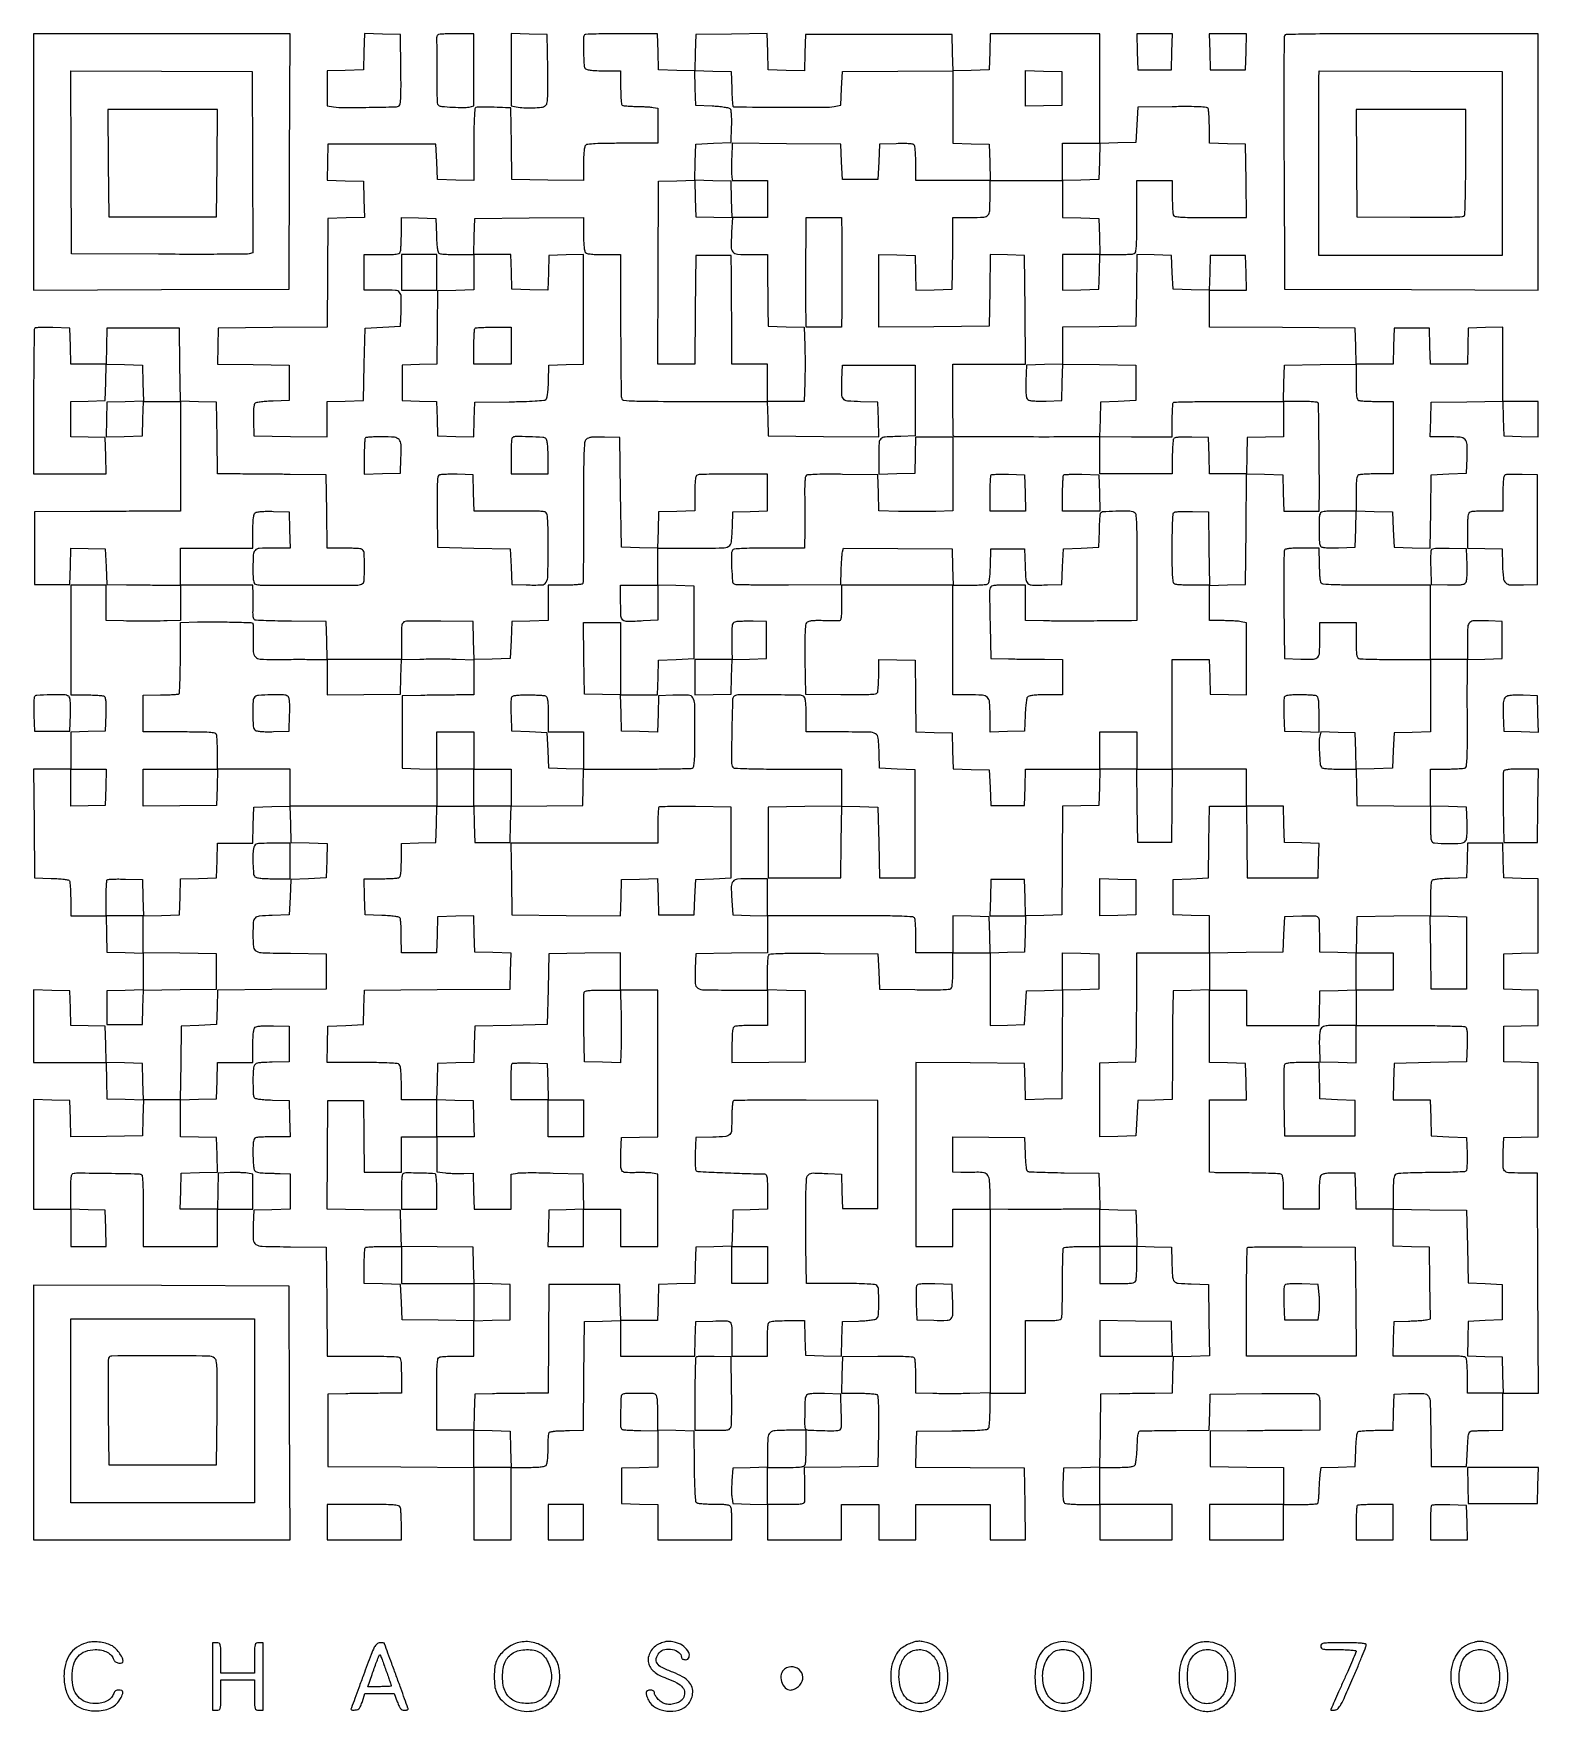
# Model space of a CAD drawing. Extents: x 179 to 1071, y 112 to 1107.
import ezdxf

# ---------------------------------------------------------------- set-up
doc = ezdxf.new("R2010")
doc.units = 0

msp = doc.modelspace()

# ---------------------------------------------------------------- linework, layer by layer
for points in [[(179, 1030.993714), (179, 954.987428), (254.75, 955.243714), (330.5, 955.5), (330.756286, 1031.25), (331.012572, 1107), (255.006286, 1107), (179, 1107)], [(833.216168, 1096.25), (833.5, 1085.5), (843.5, 1085.5), (853.5, 1085.5), (853.783832, 1096.25), (854.067663, 1107), (843.5, 1107), (832.932337, 1107)], [(876.216168, 1096.25), (876.5, 1085.5), (887, 1085.5), (897.5, 1085.5), (897.783832, 1096.25), (898.067663, 1107), (887, 1107), (875.932337, 1107)], [(788.5, 1074.5), (788.5, 1064.5), (777.75, 1064.216168), (767, 1063.932337), (767, 1074.5), (767, 1085.067663), (777.75, 1084.783832), (788.5, 1084.5)], [(223.235953, 1030.25), (223.5, 998.5), (255.5, 998.5), (287.5, 998.5), (287.764047, 1030.25), (288.028094, 1062), (255.5, 1062), (222.971906, 1062)], [(810.783832, 1031.25), (810.5, 1020.5), (799.75, 1020.216168), (789, 1019.932337), (789, 1030.966168), (789, 1042), (800.033832, 1042), (811.067663, 1042)], [(571.215822, 1009.284178), (571.5, 998.5), (582.284178, 998.215822), (593.068357, 997.931643), (592.784178, 1008.715822), (592.5, 1019.5), (581.715822, 1019.784178), (570.931643, 1020.068357)], [(397, 965.5), (397, 955), (407.5, 955), (418, 955), (418, 965.5), (418, 976), (407.5, 976), (397, 976)], [(527, 736.466168), (527, 714.932337), (516.25, 715.216168), (505.5, 715.5), (505.230112, 736.75), (504.960225, 758), (515.980112, 758), (527, 758)], [(833, 682), (833, 671), (843.519502, 671), (854.039005, 671), (853.769502, 649.25), (853.5, 627.5), (843.5, 627.5), (833.5, 627.5), (833.230498, 649.25), (832.960995, 671), (821.980498, 671), (811, 671), (811, 682), (811, 693), (822, 693), (833, 693)], [(221.783832, 660.25), (221.5, 649.5), (211.25, 649.215017), (201, 648.930034), (201, 659.965017), (201, 671), (211.533832, 671), (222.067663, 671)], [(832.5, 595), (832.5, 584.5), (821.75, 584.216168), (811, 583.932337), (811, 595), (811, 606.067663), (821.75, 605.783832), (832.5, 605.5)], [(1028.5, 562), (1028.5, 540.5), (1018, 540.5), (1007.5, 540.5), (1007.230403, 562.284031), (1006.960806, 584.068061), (1017.730403, 583.784031), (1028.5, 583.5)], [(810.5, 551), (810.5, 540.5), (799.75, 540.216168), (789, 539.932337), (789, 551), (789, 562.067663), (799.75, 561.783832), (810.5, 561.5)], [(439.783832, 463.75), (440.067663, 453), (429.033832, 453), (418, 453), (418, 464.033832), (418, 475.067663), (428.75, 474.783832), (439.5, 474.5)], [(614, 377), (614, 366), (603.5, 366), (593, 366), (593, 377), (593, 388), (603.5, 388), (614, 388)], [(179, 289.506286), (179, 214), (255.006326, 214), (331.012652, 214), (330.756326, 289.25), (330.5, 364.5), (254.75, 364.756286), (179, 365.012572)], [(310, 290.5), (310, 236), (255.5, 236), (201, 236), (201, 290.5), (201, 345), (255.5, 345), (310, 345)], [(811, 333.519888), (811, 323), (832.534983, 323), (854.069966, 323), (853.784983, 333.25), (853.5, 343.5), (832.25, 343.769888), (811, 344.039775)], [(461.783832, 267.75), (462.067663, 257), (451.033832, 257), (440, 257), (440, 268.085186), (440, 279.170371), (450.75, 278.835186), (461.5, 278.5)], [(1029.216168, 246.25), (1029.5, 235.5), (1050, 235.5), (1070.5, 235.5), (1070.783832, 246.25), (1071.067663, 257), (1050, 257), (1028.932337, 257)], [(484, 224.5), (484, 214), (494.5, 214), (505, 214), (505, 224.5), (505, 235), (494.5, 235), (484, 235)]]:
    msp.add_lwpolyline(points, close=True)
for points in [[(505.666667, 1106.333333, 0.198875), (504.892492, 1104.464691, 0.006657), (505.000141, 1096.291387, 0.006951), (505.329065, 1088.151095, 0.184841), (506.2, 1086.2, 0.150969), (507.200304, 1085.671932, 0.019349), (509.630442, 1085.311224, 0.018472), (512.928253, 1085.074295, 0.008695), (517.2, 1085), (527, 1085), (527, 1075.059017, 0.008604), (527.066269, 1071.208327, 0.013124), (527.268904, 1067.872006, 0.007655), (527.550721, 1065.124555, 0.228795), (527.915418, 1064.552274, 0.111988), (528.58058, 1064.324048, 0.006619), (530.716466, 1064.122159, 0.009715), (533.289116, 1063.963546, 0.006992), (536.165418, 1063.882522, -0.005241), (539.17514, 1063.808289, -0.005397), (542.153279, 1063.67139, -0.005231), (544.731652, 1063.497881, -0.022795), (546.25, 1063.309809), (549, 1062.841089), (549, 1052.420545), (549, 1042), (528.2, 1042, 0.003169), (518.406919, 1041.937931, 0.010454), (511.954487, 1041.721154, 0.00933), (507.461896, 1041.391927, 0.175156), (506.2, 1040.8, 0.151043), (505.671728, 1039.798958, 0.019325), (505.3111, 1037.365291, 0.018449), (505.07425, 1034.061743, 0.00867), (505, 1029.780112), (505, 1019.960225), (483.75, 1020.230112), (462.5, 1020.5), (462.230112, 1041.75), (461.960225, 1063), (458.730112, 1063.126914, 0.003023), (452.040105, 1063.349261, 0.006013), (446.738543, 1063.429589, 0.004592), (442.625321, 1063.404665, 0.072928), (441.25, 1063.181529, 0.299342), (440.595703, 1062.376792, 0.010932), (440.269199, 1058.256729, 0.011651), (440.056416, 1051.985678, 0.002654), (440, 1041.359179), (440, 1019.932337), (429.25, 1020.216168), (418.5, 1020.5), (418, 1031), (417.5, 1041.5), (385.5, 1041.5), (353.5, 1041.5), (353.216515, 1030.784171), (352.93303, 1020.068343), (363.716515, 1019.784171), (374.5, 1019.5), (374.783485, 1008.784171), (375.06697, 998.068343), (364.283485, 997.784171), (353.5, 997.5), (353.236165, 965.263835), (352.97233, 933.02767), (320.736165, 932.763835), (288.5, 932.5), (288.216371, 921.769986), (287.932742, 911.039971), (309.216371, 910.769986), (330.5, 910.5), (330.5, 900), (330.5, 889.5), (321.054124, 889.209882, 0.009872), (317.344222, 889.022568, 0.013478), (314.012996, 888.697932, 0.010272), (311.278232, 888.29958, 0.132654), (310.348748, 887.874472, 0.165771), (309.775651, 886.938715, 0.029529), (309.440097, 884.884549, 0.022993), (309.270289, 881.903576, 0.008333), (309.294624, 877.66459), (309.5, 868.5), (331.25, 868.230498), (353, 867.960995), (353, 878.446666), (353, 888.932337), (363.75, 889.216168), (374.5, 889.5), (375, 911), (375.5, 932.5), (386, 933), (396.5, 933.5), (396.795054, 942, 0.009927), (396.928151, 950.965089, 0.179688), (395.933469, 953.602972, 0.203196), (393.50249, 954.788355, 0.01319), (385.480948, 955), (375, 955), (375, 965.5), (375, 976), (385.393011, 976, 0.005351), (390.960143, 976.059586, 0.030363), (393.913621, 976.30265, 0.063068), (395.601595, 976.76761, 0.205218), (396.393011, 977.581787, 0.072102), (396.632129, 978.638915, 0.005887), (396.821697, 981.475801, 0.007809), (396.955696, 984.880803, 0.005929), (397, 988.616771), (397, 998.069966), (407.25, 997.784983), (417.5, 997.5), (417.788805, 987.535034, 0.00836), (417.987032, 983.199826, 0.019108), (418.315749, 979.944063, 0.01918), (418.737468, 977.589, 0.199883), (419.288805, 976.800347, 0.117226), (420.172107, 976.495095, 0.006962), (423.008274, 976.252233, 0.010173), (426.426877, 976.077211, 0.007309), (430.25, 976.015313), (440, 976), (440, 965.533832), (440, 955.067663), (429.25, 954.783832), (418.5, 954.5), (418.230595, 932.784769), (417.961189, 911.069538), (407.730595, 910.784769), (397.5, 910.5), (397.5, 900), (397.5, 889.5), (407.715399, 889.215399), (417.930798, 888.930798), (418.215399, 878.715399), (418.5, 868.5), (429.214647, 868.216527), (439.929295, 867.933054), (440.214647, 878.216527), (440.5, 888.5), (460.92315, 888.771257, 0.003913), (469.537072, 888.953106, 0.008212), (476.227434, 889.256782, 0.004923), (481.453757, 889.631779, 0.154013), (482.638064, 890.114583, 0.161565), (483.230513, 891.064379, 0.022859), (483.675323, 893.35698, 0.020354), (484.01317, 896.555785, 0.008753), (484.214914, 900.843326), (484.5, 910.5), (494.75, 910.784983), (505, 911.069966), (505, 943.569966), (505, 976.069966), (494.75, 975.784983), (484.5, 975.5), (484.214647, 965.216527), (483.929295, 954.933054), (473.214647, 955.216527), (462.5, 955.5), (462.215017, 965.75), (461.930034, 976), (450.931185, 976), (439.932337, 976), (440.216168, 986.75), (440.5, 997.5), (472.75, 997.763853), (505, 998.027706), (505, 988.213853, 0.008678), (505.074264, 983.935222, 0.018456), (505.311138, 980.633415, 0.019333), (505.67179, 978.200819, 0.151021), (506.2, 977.2, 0.150969), (507.200304, 976.671932, 0.019349), (509.630442, 976.311224, 0.018472), (512.928253, 976.074295, 0.008695), (517.2, 976), (527, 976), (527, 934.081787, 0.001354), (527.043815, 917.899557, 0.002134), (527.178303, 904.0124, 0.000509), (527.360303, 891.856237, 0.08783), (527.606989, 890.581787, 0.289195), (528.885473, 889.627198, 0.010488), (535.232749, 889.262768, 0.008192), (546.121197, 889.045042, 0.000903), (571.072006, 889), (613.930034, 889), (614.215017, 878.75), (614.5, 868.5), (647.285134, 868.236291), (680.070269, 867.972581), (679.785134, 878.236291), (679.5, 888.5), (669.2603, 888.784869, -0.013827), (661.45705, 889.218122, -0.200378), (659.051258, 890.466432, -0.174565), (658.074823, 893.13313, -0.010012), (658.204946, 902), (658.5, 910.5), (680, 910.5), (701.5, 910.5), (701.5, 889.5), (701.5, 868.5), (693, 868.24922, 0.007942), (683.754845, 867.829399, 0.170595), (681.275092, 866.783315, 0.199502), (680.18443, 864.465557, 0.011499), (680, 856.447116), (680, 845.932337), (690.75, 846.216168), (701.5, 846.5), (701.783832, 857.25), (702.067663, 868), (713.033832, 868), (724, 868), (724, 846.033832), (724, 824.067663), (713.75, 823.783832, -0.004724), (708.984151, 823.696908, -0.002495), (703.069134, 823.674432, -0.002482), (697.014999, 823.711693, -0.003833), (691.783223, 823.80998), (680.066447, 824.11996), (679.783223, 834.80998), (679.5, 845.5), (658.55568, 845.744601, 0.002787), (648.207742, 845.807758, 0.0116), (641.969998, 845.66632, 0.011627), (637.844941, 845.380734, 0.224673), (636.77006, 844.744601, 0.126191), (636.443678, 843.831683, 0.007744), (636.22021, 840.928102, 0.01112), (636.08308, 837.42132, 0.007983), (636.079633, 833.5, -0.00215), (636.129293, 828.896395, -0.001193), (636.152332, 823.279688, -0.001189), (636.148568, 817.591771, -0.00192), (636.115253, 812.75), (636, 802), (615.059017, 802, 0.002906), (604.906459, 801.940998, 0.011241), (598.612218, 801.726255, 0.010236), (594.365223, 801.398347, 0.234063), (593.358309, 800.77074, 0.140681), (592.613961, 798.122934, 0.009925), (592.810685, 790.358905, 0.007496), (593.287691, 782.441316, 0.235508), (594.260819, 780.809581, 0.13814), (595.304301, 780.491457, 0.001061), (604.24224, 780.319363, 0.003814), (614.527882, 780.22161, 0.002427), (626.5, 780.25725), (657.5, 780.5), (657.75078, 789, -0.00487), (657.885041, 792.420312, -0.005669), (658.081155, 795.668123, -0.005068), (658.305875, 798.40977, -0.033662), (658.523302, 799.763823), (659.045043, 802.027647), (691.272521, 801.763823), (723.5, 801.5), (723.783832, 790.75), (724.067663, 780), (691.033832, 780), (658, 780), (658, 769.5, -0.006048), (657.939113, 764.466199, -0.023311), (657.717931, 761.347514, -0.03351), (657.357032, 759.412711, -0.320885), (656.75, 758.903093, -0.020121), (655.907142, 758.87178, -0.001191), (653.35166, 758.885792, -0.001794), (650.307769, 758.920654, -0.001321), (646.936501, 758.980276, 0.008477), (642.732033, 758.99446, 0.028759), (639.997378, 758.799746, 0.044754), (638.192595, 758.399889, 0.143624), (637.181759, 757.719007, 0.153322), (636.604083, 756.307438, 0.010325), (636.324251, 751.908476, 0.010628), (636.186715, 745.548828, 0.003215), (636.245258, 735.891823), (636.5, 715.5), (657.428109, 715.22917, 0.002701), (667.928451, 715.150006, 0.012029), (674.091209, 715.285113, 0.012869), (678.095412, 715.572759, 0.230932), (679.162796, 716.22917, 0.114482), (679.481874, 717.13823, 0.00797), (679.73694, 719.853819, 0.010984), (679.920048, 723.135124, 0.008032), (679.984687, 726.783832), (680, 736.067663), (690.75, 735.783832), (701.5, 735.5), (701.76979, 714.283631), (702.03958, 693.067262), (712.76979, 692.783631), (723.5, 692.5), (723.783492, 681.783492), (724.066984, 671.066984), (734.783492, 670.783492), (745.5, 670.5), (746, 660), (746.5, 649.5), (756.5, 649.5), (766.5, 649.5), (766.783832, 660.25), (767.067663, 671), (789.067663, 671), (811.067663, 671), (810.783832, 660.25), (810.5, 649.5), (799.763809, 649.216308), (789.027617, 648.932617), (788.763809, 616.716308), (788.5, 584.5), (777.784171, 584.216515), (767.068343, 583.93303), (766.784171, 594.716515), (766.5, 605.5), (756.5, 605.5), (746.5, 605.5), (746.216168, 594.75), (745.932337, 584), (756.5, 584), (767.067663, 584), (766.783832, 573.25), (766.5, 562.5), (756.284183, 562.215394), (746.068365, 561.930789), (745.784183, 572.715394), (745.5, 583.5), (734.75, 583.783832), (724, 584.067663), (724, 573.033832), (724, 562), (713, 562), (702, 562), (702, 571.418213, 0.005951), (701.955695, 575.140776, 0.007831), (701.821697, 578.534475, 0.005915), (701.632106, 581.361889, 0.07203), (701.393011, 582.418213, 0.28955), (700.111256, 583.373938, 0.010271), (693.682637, 583.73739, 0.008094), (682.663739, 583.955012, 0.00089), (657.393011, 584), (614, 584), (614, 595), (614, 606), (603.975249, 606, 0.017511), (596.257036, 605.729603, 0.201583), (593.605579, 604.38984, 0.181708), (592.55969, 601.484956, 0.013795), (592.911914, 593), (593.5, 584.5), (603.75, 584.215017), (614, 583.930034), (614, 572.984905), (614, 562.039775), (592.75, 561.769888), (571.5, 561.5), (571.204946, 553, 0.016959), (571.197749, 543.81204, 0.255404), (572.767634, 541.152517, 0.131484), (576.412428, 540.120352, 0.003624), (593.019052, 540), (614, 540), (614, 529.5), (614, 519), (605.081787, 519, 0.006277), (601.550804, 518.955669, 0.008159), (598.31865, 518.821697, 0.006338), (595.626193, 518.631778, 0.070946), (594.581787, 518.393011, 0.205372), (593.767428, 517.600948, 0.062982), (593.302552, 515.9105, 0.030315), (593.059548, 512.952209, 0.005337), (593, 507.373509), (593, 496.960995), (614.75, 497.230498), (636.5, 497.5), (636.5, 518.5), (636.5, 539.5), (625.25, 539.782751), (614, 540.065502), (614.015313, 549.782751, -0.007642), (614.079627, 553.597102, -0.010549), (614.261873, 557.016945, -0.007427), (614.515284, 559.850633, -0.115903), (614.833164, 560.764295, -0.241759), (615.993173, 561.445189, -0.006458), (622.104718, 561.710935, -0.008037), (631.337414, 561.844504, -0.001667), (647.567852, 561.764295), (679.5, 561.5), (680, 551), (680.5, 540.5), (701.428109, 540.22917, 0.002701), (711.928451, 540.150006, 0.012029), (718.091209, 540.285113, 0.012869), (722.095412, 540.572759, 0.230932), (723.162796, 541.22917, 0.115844), (723.482259, 542.147219, 0.007444), (723.73694, 544.990756, 0.010563), (723.920078, 548.422631, 0.007655), (723.984687, 552.25), (724, 562), (735, 562), (746, 562), (746, 540.465017), (746, 518.930034), (756.25, 519.215017), (766.5, 519.5), (767, 529.5), (767.5, 539.5), (778.263898, 539.783973), (789.027796, 540.067945), (788.763898, 507.783973), (788.5, 475.5), (777.784171, 475.216515), (767.068343, 474.93303), (766.784171, 485.716515), (766.5, 496.5), (734.25, 496.763853), (702, 497.027706), (702, 442.513853), (702, 388), (713, 388), (724, 388), (724, 399), (724, 410), (734.997836, 410), (745.995672, 410), (745.982219, 355.558555), (745.968767, 301.11711), (734.07851, 300.808555, -0.003743), (728.790948, 300.710941, -0.002475), (722.715867, 300.674352, -0.002491), (716.811005, 300.697437, -0.004834), (712.094127, 300.784983), (702, 301.069966), (701.984687, 310.784983, 0.007374), (701.922485, 314.595171, 0.010246), (701.74656, 318.003955, 0.007052), (701.502355, 320.831253, 0.116976), (701.195546, 321.717841, 0.233395), (700.179042, 322.335714, 0.010402), (695.956492, 322.618119, 0.011243), (689.672246, 322.76577, 0.002849), (679.460858, 322.717841), (658.5, 322.5), (658.216168, 311.75), (657.932337, 301), (667.716168, 300.984687, -0.007628), (671.556504, 300.92008, -0.010534), (674.999306, 300.73694, -0.007408), (677.852152, 300.482287, -0.115938), (678.77083, 300.162796, -0.230932), (679.427241, 299.095412, -0.012869), (679.714887, 295.091209, -0.012029), (679.849994, 288.928451, -0.002701), (679.77083, 278.428109), (679.5, 257.5), (657.690244, 257.230331), (635.880488, 256.960662), (636.006297, 248.230331, -0.001028), (636.049627, 244.722803, -0.001214), (636.075747, 241.403597, -0.00106), (636.085061, 238.600628, -0.007638), (636.066053, 237.25, -0.15749), (635.614629, 235.980962, -0.180944), (634.529323, 235.302638, -0.047129), (632.101853, 235.043371, -0.003053), (625, 235), (614, 235), (614, 246), (614, 257), (624.893011, 257, 0.005003), (630.756842, 257.058671, 0.029178), (633.833669, 257.300233, 0.06089), (635.585285, 257.763049, 0.209079), (636.393011, 258.581787, 0.07203), (636.632106, 259.638111, 0.005915), (636.821697, 262.465525, 0.007831), (636.955695, 265.859224, 0.005951), (637, 269.581787), (637, 279), (627.434259, 279, 0.013406), (618.656095, 278.764602, 0.170487), (615.651483, 277.524807, 0.194511), (614.283965, 274.747191, 0.01832), (614, 266.999799), (614, 257.069966), (603.75, 256.784983), (593.5, 256.5), (592.970418, 249, 0.009238), (592.809463, 245.908595, 0.009315), (592.763426, 242.821875, 0.009163), (592.822694, 240.13329, 0.036753), (593.009432, 238.5), (593.578029, 235.5), (603.789014, 235.215017), (614, 234.930034), (614, 224.465017), (614, 214), (636, 214), (658, 214), (658, 224.5), (658, 235), (669, 235), (680, 235), (680, 224.5), (680, 214), (691, 214), (702, 214), (702, 224.5), (702, 235), (724, 235), (746, 235), (746, 224.5), (746, 214), (756.519888, 214), (767.039775, 214), (766.769888, 235.25), (766.5, 256.5), (734.216309, 256.763898), (701.932619, 257.027795), (702.216309, 267.763898), (702.5, 278.5), (723.409228, 278.698619, 0.002817), (733.806455, 278.855962, 0.012035), (740.00521, 279.13407, 0.012627), (744.063125, 279.517286, 0.225229), (745.143915, 280.198619, 0.115145), (745.470651, 281.13425, 0.007691), (745.731394, 283.981782, 0.01076), (745.918688, 287.420453, 0.007831), (745.984687, 291.25), (746, 301), (756.5, 301), (767, 301), (767, 322.5), (767, 344), (777.393011, 344, 0.005548), (782.847127, 344.060521, 0.028856), (785.845765, 344.300585, 0.056089), (787.591489, 344.745678, 0.213844), (788.369202, 345.519741, 0.083016), (788.603245, 346.66985, 0.001854), (788.781072, 352.332118, 0.00414), (788.910111, 358.979916, 0.002782), (788.952381, 366.576708, -0.002787), (788.994503, 374.133165, -0.004325), (789.123586, 380.65189, -0.00141), (789.299584, 386.278283, -0.130606), (789.535207, 387.056967, -0.229468), (790.126712, 387.432853, -0.007408), (793.013867, 387.722984, -0.012896), (796.515436, 387.931742, -0.00844), (800.559017, 388), (811, 388), (811, 377), (811, 366), (821.393011, 366, 0.005351), (826.960143, 366.059586, 0.030363), (829.913621, 366.30265, 0.063068), (831.601595, 366.76761, 0.205218), (832.393011, 367.581787, 0.072102), (832.632129, 368.638915, 0.005887), (832.821697, 371.475801, 0.007809), (832.955696, 374.880803, 0.005929), (833, 378.616771), (833, 388.069966), (843.25, 387.784983), (853.5, 387.5), (853.75078, 379, 0.008001), (854.167162, 369.85434, 0.165236), (855.196667, 367.34273, 0.196929), (857.49116, 366.190479, 0.012174), (865.2603, 365.784869), (875.5, 365.5), (875.769789, 344.284032), (876.039577, 323.068065), (865.269789, 322.784032), (854.5, 322.5), (854.216168, 311.75), (853.932337, 301), (843.716168, 300.878498, -0.000018), (839.011865, 300.822715, -0.00001), (833.269749, 300.754941, -0.00001), (827.453221, 300.686515, -0.000016), (822.5, 300.628498), (811.5, 300.5), (811.230591, 278.783635), (810.961183, 257.06727), (800.230591, 256.783635), (789.5, 256.5), (789.211769, 246.582645, 0.006827), (789.138177, 241.804805, 0.023663), (789.278982, 238.717063, 0.033714), (789.604266, 236.705135, 0.19692), (790.211769, 235.847958, 0.115445), (791.139851, 235.524351, 0.007585), (793.985645, 235.266219, 0.010675), (797.421391, 235.080714, 0.007755), (801.25, 235.015313), (811, 235), (811, 224.5), (811, 214), (832.5, 214), (854, 214), (854, 224.5), (854, 235), (832.5, 235), (811, 235), (811, 246), (811, 257), (820.877555, 257, 0.00775), (825.465038, 257.07111, 0.021862), (828.661716, 257.310401, 0.027915), (830.855494, 257.69658, 0.163434), (831.837437, 258.304124, 0.131421), (832.277004, 259.259099, 0.010763), (832.687053, 261.999888, 0.013854), (833.019842, 265.34104, 0.010217), (833.209882, 269.054124, -0.006165), (833.420797, 273.952188, -0.03235), (833.743407, 276.626743, -0.067579), (834.233403, 278.10698, -0.26245), (835, 278.63465, -0.01907), (836.110313, 278.69176, -0.000368), (841.850999, 278.763631, -0.000888), (848.552126, 278.83069, -0.000595), (856.216168, 278.88465), (875.932337, 279), (876.216168, 289.75), (876.5, 300.5), (907, 300.779881, -0.001543), (918.833446, 300.851959, -0.002337), (929.128125, 300.834787, -0.000876), (937.982137, 300.763127, -0.057195), (939.5, 300.573771, -0.168817), (940.592675, 299.868988, -0.121614), (941.191055, 298.534141, -0.040844), (941.448808, 295.905343, -0.004024), (941.5, 289.544095), (941.5, 279.000412), (931, 278.939798, 0.000371), (925.512826, 278.904048, 0.00011), (917.121875, 278.841297, 0.000111), (907.692912, 278.766623, 0.000119), (898.5, 278.689593), (876.5, 278.5), (876.5, 268), (876.5, 257.5), (898.25, 257.230498), (920, 256.960995), (920, 245.980498), (920, 235), (898, 235), (876, 235), (876, 224.5), (876, 214), (898, 214), (920, 214), (920, 224.5), (920, 235), (929.940983, 235, 0.00746), (933.786464, 235.057378, 0.011518), (937.105837, 235.233054, 0.00599), (939.864695, 235.476159, 0.233445), (940.372299, 235.793375, 0.10677), (940.574085, 236.362294, 0.00702), (940.773561, 238.103455, 0.009921), (940.942349, 240.203897, 0.007236), (941.049745, 242.543375, -0.005029), (941.157143, 245.132315, -0.003738), (941.325846, 247.988754, -0.003778), (941.525526, 250.681363, -0.008533), (941.726907, 252.716215), (942.216955, 256.932429), (952.358477, 257.216215), (962.5, 257.5), (962.788805, 267.464966, -0.00836), (962.987032, 271.800174, -0.019108), (963.315749, 275.055937, -0.01918), (963.737468, 277.411, -0.199883), (964.288805, 278.199653, -0.117134), (965.171517, 278.504879, -0.006997), (967.998336, 278.747767, -0.010202), (971.406013, 278.922787, -0.007334), (975.216168, 278.984687), (984.932337, 279), (985.216168, 289.75), (985.5, 300.5), (994, 300.795054, -0.017415), (1003.138025, 300.793888, -0.254171), (1005.822906, 299.210822, -0.129025), (1006.89695, 295.525869, -0.003568), (1007.230153, 278.735929), (1007.5, 257.5), (1018, 257.5), (1028.5, 257.5), (1029, 268, -0.004118), (1029.351207, 274.28523, -0.041685), (1029.735515, 276.873959, -0.130105), (1030.396292, 278.114416, -0.189951), (1031.5, 278.643701, -0.010495), (1032.717331, 278.705519, -0.001341), (1035.335938, 278.776415, -0.001569), (1038.444648, 278.842476, -0.001306), (1041.75, 278.893701), (1050, 279), (1050, 290), (1050, 301), (1060.507242, 301), (1071.014483, 301), (1070.757242, 366.25), (1070.5, 431.5), (1060.704844, 431.5, -0.013476), (1053.2306, 431.701484, -0.207462), (1050.977276, 432.826381, -0.175915), (1050.063646, 435.326274, -0.009205), (1050.204946, 444), (1050.5, 452.5), (1060.75, 452.784983), (1071, 453.069966), (1071, 475), (1071, 496.930034), (1060.75, 497.215017), (1050.5, 497.5), (1050.5, 508), (1050.5, 518.5), (1060.75, 518.784983), (1071, 519.069966), (1071, 529.5), (1071, 539.930034), (1060.75, 540.215017), (1050.5, 540.5), (1050.5, 551), (1050.5, 561.5), (1060.75, 561.784983), (1071, 562.069966), (1071, 584), (1071, 605.930034), (1060.75, 606.215017), (1050.5, 606.5), (1050.215017, 616.75), (1049.930034, 627), (1039.5, 627), (1029.069966, 627), (1028.784983, 616.75), (1028.5, 606.5), (1018.535034, 606.211195, 0.00836), (1014.199826, 606.012968, 0.019108), (1010.944063, 605.684251, 0.01918), (1008.589, 605.262532, 0.199883), (1007.800347, 604.711195, 0.117173), (1007.49511, 603.828233, 0.006982), (1007.252233, 600.997455, 0.010189), (1007.077212, 597.58515, 0.007324), (1007.015313, 593.769502), (1007, 584.039005), (985.25, 583.769502), (963.5, 583.5), (963.215829, 572.716515), (962.931657, 561.93303), (952.215829, 562.216515), (941.5, 562.5), (941.423623, 571, 0.00447), (941.245561, 580.932564, 0.168768), (940.464351, 583.000178, 0.220915), (938.612387, 583.872758, 0.008316), (930.75, 583.784983), (920.5, 583.5), (920, 573), (919.5, 562.5), (897.75, 562.230498), (876, 561.960995), (876, 572.946666), (876, 583.932337), (865.25, 584.216168), (854.5, 584.5), (854.5, 595), (854.5, 605.5), (865, 606), (875.5, 606.5), (875.769888, 627.75), (876.039775, 649), (887, 649), (897.960225, 649), (898.230112, 627.75), (898.5, 606.5), (919.5, 606.5), (940.5, 606.5), (940.784593, 616.714635), (941.069185, 626.92927), (930.784593, 627.214635), (920.5, 627.5), (920.216168, 638.25), (919.932337, 649), (908.966168, 649), (898, 649), (898, 660), (898, 671), (876, 671), (854, 671), (854, 703.5), (854, 736), (864.965017, 736), (875.930034, 736), (876.215017, 725.75), (876.5, 715.5), (887.25, 715.216168), (898, 714.932337), (898, 736.341168), (898, 757.75), (894.875, 758.375, 0.028191), (893.170794, 758.616948, 0.006976), (890.354688, 758.816406, 0.007114), (887.11914, 758.954092, 0.007075), (883.875, 759), (876, 759), (876, 769.466168), (876, 779.932337), (886.75, 780.216168), (897.5, 780.5), (897.763707, 813.283693), (898.027415, 846.067385), (908.763707, 845.783693), (919.5, 845.5), (919.783832, 834.75), (920.067663, 824), (930.533832, 824), (941, 824), (941.101046, 827.25, 0.009278), (941.240749, 838.403721, 0.001324), (941.04222, 861.277387, 0.000149), (940.743197, 887.001152, 0.136247), (940.411306, 888.14351, 0.231159), (939.869555, 888.48534, 0.006797), (937.107358, 888.748406, 0.012316), (933.768297, 888.938028, 0.008025), (929.907151, 889), (919.932337, 889), (920.216168, 899.75), (920.5, 910.5), (941.75, 910.769888), (963, 911.039775), (963, 900.626876, 0.005337), (963.059548, 895.047948, 0.030314), (963.30255, 892.089561, 0.06298), (963.767424, 890.399064, 0.205375), (964.581787, 889.606989, 0.07203), (965.638111, 889.367894, 0.005915), (968.465525, 889.178303, 0.007831), (971.859224, 889.044305, 0.005951), (975.581787, 889), (985, 889), (985, 867.5), (985, 846), (975.581787, 846, 0.005951), (971.859224, 845.955695, 0.007831), (968.465525, 845.821697, 0.005915), (965.638111, 845.632106, 0.07203), (964.581787, 845.393011, 0.205218), (963.76761, 844.601595, 0.063068), (963.30265, 842.913621, 0.030363), (963.059586, 839.960143, 0.005351), (963, 834.393011), (963, 824), (952.606989, 824, 0.005351), (947.039857, 823.940414, 0.030363), (944.086379, 823.69735, 0.063068), (942.398405, 823.23239, 0.205218), (941.606989, 822.418213, 0.086967), (941.05927, 819.614274, 0.00799), (941.03483, 812.496097, 0.00622), (941.216058, 805.244444, 0.132759), (941.847958, 803.211769, 0.19692), (942.705135, 802.604266, 0.033714), (944.717063, 802.278982, 0.023663), (947.804805, 802.138177, 0.006827), (952.582645, 802.211769), (962.5, 802.5), (962.784171, 813.283485), (963.068343, 824.06697), (973.784171, 823.783485), (984.5, 823.5), (985, 813), (985.5, 802.5), (996.230404, 802.216367), (1006.960808, 801.932734), (1007.230404, 823.716367), (1007.5, 845.5), (1018, 846), (1028.5, 846.5), (1028.788833, 855.243181, 0.016306), (1028.792219, 863.39724, 0.18113), (1027.573839, 866.356499, 0.189551), (1024.737817, 867.716669, 0.018138), (1016.929833, 868), (1006.930034, 868), (1007.215017, 878.25), (1007.5, 888.5), (1028.714798, 888.769785), (1049.929597, 889.03957), (1050.214798, 878.769785), (1050.5, 868.5), (1060.75, 868.215017), (1071, 867.930034), (1071, 878.465017), (1071, 889), (1060.5, 889), (1050, 889), (1050, 911.034983), (1050, 933.069966), (1039.75, 932.784983), (1029.5, 932.5), (1029.216168, 921.75), (1028.932337, 911), (1018, 911), (1007.067663, 911), (1006.783832, 921.75), (1006.5, 932.5), (996, 932.5), (985.5, 932.5), (985.216168, 921.75), (984.932337, 911), (974, 911), (963.067663, 911), (962.783832, 921.75), (962.5, 932.5), (919.25, 932.760623), (876, 933.021245), (876, 944.010623), (876, 955), (887.034983, 955), (898.069966, 955), (897.784983, 965.25), (897.5, 975.5), (887, 975.5), (876.5, 975.5), (876.214647, 965.216527), (875.929295, 954.933054), (865.214647, 955.216527), (854.5, 955.5), (854, 965.5), (853.5, 975.5), (843.269989, 975.784762), (833.039978, 976.069525), (832.769989, 954.784762), (832.5, 933.5), (810.75, 933.230498), (789, 932.960995), (789, 922.014329), (789, 911.067663), (778.25, 910.783832), (767.5, 910.5), (767.215609, 900.900987, 0.006919), (767.139302, 896.065714, 0.027023), (767.294874, 893.081903, 0.044369), (767.67274, 891.166788, 0.149751), (768.364894, 890.112128, 0.1305), (769.478955, 889.596888, 0.02258), (771.802758, 889.296615, 0.019663), (774.980927, 889.156589, 0.008898), (779.149285, 889.211141), (788.5, 889.5), (788.784029, 900.269408), (789.068057, 911.038815), (810.784029, 910.769408), (832.5, 910.5), (832.5, 900), (832.5, 889.5), (822, 889), (811.5, 888.5), (811.215017, 878.25), (810.930034, 868), (800.715017, 867.941767, -0.001456), (778.187711, 867.87894, -0.000955), (752.237824, 867.931696, -0.000038), (724.906695, 868.041527, -0.197849), (724.424072, 868.242595, -0.194489), (724.171356, 868.838302, -0.000477), (724.019537, 878.278408, -0.003016), (723.925145, 888.655451, -0.002165), (723.93983, 900.25), (724, 911), (745.513853, 911), (767.027706, 911), (766.763853, 943.25), (766.5, 975.5), (756.269989, 975.784762), (746.039978, 976.069525), (745.769989, 954.784762), (745.5, 933.5), (712.75, 933.236336), (680, 932.972671), (680, 954.520167), (680, 976.067663), (690.75, 975.783832), (701.5, 975.5), (701.785353, 965.216527), (702.070705, 954.933054), (712.785353, 955.216527), (723.5, 955.5), (723.703106, 966, 0.001202), (723.784366, 970.797098, 0.000693), (723.860325, 976.573437, 0.000692), (723.920534, 982.373532, 0.001159), (723.953106, 987.25), (724, 998), (734.383369, 998, 0.013409), (742.318307, 998.212842, 0.202173), (744.74871, 999.394674, 0.171913), (745.803189, 1002.044544, 0.009167), (745.986345, 1011.25), (746, 1020), (767.5, 1020), (789, 1020), (789, 1009.033832), (789, 998.067663), (799.75, 997.783832), (810.5, 997.5), (810.783832, 986.75), (811.067663, 976), (800.033832, 976), (789, 976), (789, 965.466168), (789, 954.932337), (799.75, 955.216168), (810.5, 955.5), (810.784983, 965.75), (811.069966, 976), (820.453196, 976, 0.005972), (824.162354, 976.044307, 0.007853), (827.544751, 976.178303, 0.005943), (830.362696, 976.367916, 0.071958), (831.418213, 976.606989, 0.258697), (832.303854, 977.662537, 0.030015), (832.724422, 980.835307, 0.015901), (832.950434, 986.485827, 0.002045), (833, 998.606989), (833, 1020), (843.5, 1020), (854, 1020), (854, 1010.581787, 0.005951), (854.044305, 1006.859224, 0.007831), (854.178303, 1003.465525, 0.005915), (854.367894, 1000.638111, 0.07203), (854.606989, 999.581787, 0.258752), (855.662869, 998.696053, 0.029979), (858.838399, 998.275555, 0.015887), (864.493684, 998.049558, 0.002042), (876.626491, 998), (898.039005, 998), (897.769502, 1019.75), (897.5, 1041.5), (886.75, 1041.783832), (876, 1042.067663), (875.984687, 1051.783832, 0.007271), (875.923283, 1055.593211, 0.010129), (875.749748, 1058.998458, 0.006909), (875.509022, 1061.823983, 0.11739), (875.206399, 1062.70028, 0.233477), (874.213263, 1063.30349, 0.010009), (870.012435, 1063.585681, 0.011225), (863.830447, 1063.737849, 0.002986), (853.971712, 1063.70028), (833.5, 1063.5), (833, 1053), (832.5, 1042.5), (821.75, 1042.216168), (811, 1041.932337), (811, 1074.466168), (811, 1107), (778.533832, 1107), (746.067663, 1107), (745.783832, 1096.25), (745.5, 1085.5), (734.784171, 1085.216515), (724.068343, 1084.93303), (723.784171, 1095.716515), (723.5, 1106.5), (680, 1106.5), (636.5, 1106.5), (636.215829, 1095.716515), (635.931657, 1084.93303), (625.215829, 1085.216515), (614.5, 1085.5), (614.215968, 1096.269789), (613.931935, 1107.039577), (592.715968, 1106.769789), (571.5, 1106.5), (571.215829, 1095.716515), (570.931657, 1084.93303), (560.215829, 1085.216515), (549.5, 1085.5), (549.216168, 1096.25), (548.932337, 1107), (527.632835, 1107, 0.002928), (519.419844, 1106.951908, 0.004657), (512.394229, 1106.804167, 0.001225), (506.288613, 1106.603887, 0.189769)], [(374.784171, 1096.283485), (374.5, 1085.5), (363.75, 1085.216168), (353, 1084.932337), (353, 1074.554066), (353, 1064.175796), (356.75, 1063.658372, 0.034477), (363.223, 1063.216318, 0.003937), (377.867137, 1063.342473, 0.001436), (393.611568, 1063.647304, 0.138983), (395.737425, 1064.301245, 0.229866), (396.368419, 1065.343732, 0.011483), (396.65334, 1069.44004, 0.01165), (396.796463, 1075.613586, 0.002837), (396.737425, 1085.801245), (396.5, 1106.5), (385.784171, 1106.783485), (375.068343, 1107.06697)], [(418.666667, 1106.333333, 0.199545), (417.921583, 1104.52833, 0.001079), (418.009951, 1085.283649, 0.000911), (418.176075, 1065.900822, 0.257162), (418.948791, 1064.531649, 0.118055), (420.973434, 1063.863956, 0.007059), (427.431858, 1063.414944, 0.00998), (433.786764, 1063.190308, 0.057959), (437.118222, 1063.525966), (440, 1064.158911), (440, 1085.579455), (440, 1107), (429.666667, 1107, 0.006022), (425.658388, 1106.951724, 0.009111), (422.172917, 1106.804167, 0.004516), (419.245497, 1106.600197, 0.178563)], [(462, 1085.658832), (462, 1064.25), (465.125, 1063.625, 0.037488), (469.57878, 1063.076869, 0.020993), (475.038563, 1063.046645, 0.016944), (480.132762, 1063.405507, 0.132558), (482.330365, 1064.252301, 0.179932), (483.280943, 1065.692576, 0.040311), (483.718443, 1068.65261, 0.017809), (483.881486, 1073.988193, 0.002045), (483.771494, 1086.002301), (483.5, 1106.5), (472.75, 1106.783832), (462, 1107.067663)], [(920.460009, 1105.75, 0.090591), (920.266358, 1104.709509, 0.000109), (920.198937, 1082.982812, 0.000984), (920.176611, 1058.652573, 0.000605), (920.241394, 1030), (920.5, 955.5), (995.75, 955.243674), (1071, 954.987348), (1071, 1030.993674), (1071, 1107), (995.968615, 1107, 0.000668), (957.448289, 1106.948566, 0.003471), (936.19131, 1106.744245, 0.001205), (921.475143, 1106.465155, 0.305157)], [(308.758677, 1030.77123), (309.017354, 977.04246), (306.758677, 976.494347, -0.057902), (304.987826, 976.276519, -0.000418), (290.035361, 976.188577, -0.001589), (272.903102, 976.156579, -0.001017), (253, 976.223117), (201.5, 976.5), (201.241383, 1030.758691), (200.982767, 1085.017383), (254.741383, 1084.758691), (308.5, 1084.5)], [(592.816756, 1074.5, 0.003698), (592.981996, 1070.637203, 0.005784), (593.187206, 1067.316291, 0.001948), (593.407832, 1064.46329, 0.177331), (593.581185, 1064.087374, 0.198257), (594.839984, 1063.560705, 0.000256), (622.238469, 1063.442666, 0.001016), (647.927326, 1063.397362, 0.041301), (653.5, 1063.859961), (657.5, 1064.527564), (658, 1074.513782), (658.5, 1084.5), (691.25, 1084.763664), (724, 1085.027329), (724, 1063.547496), (724, 1042.067663), (734.75, 1041.783832), (745.5, 1041.5), (745.783832, 1030.75), (746.067663, 1020), (724.033832, 1020), (702, 1020), (701.984687, 1029.75, 0.007755), (701.919286, 1033.578609, 0.010675), (701.733781, 1037.014355, 0.007585), (701.475649, 1039.860149, 0.115445), (701.152042, 1040.788231, 0.19692), (700.294865, 1041.395734, 0.033714), (698.282937, 1041.721018, 0.023663), (695.195195, 1041.861823, 0.006827), (690.417355, 1041.788231), (680.5, 1041.5), (680, 1031), (679.5, 1020.5), (669, 1020.5), (658.5, 1020.5), (658, 1031), (657.5, 1041.5), (625.323864, 1041.763756), (593.147727, 1042.027511), (592.823864, 1033.763756, 0.004621), (592.723108, 1030.398315, 0.005003), (592.688084, 1027.119666, 0.004725), (592.712743, 1024.309348, 0.024088), (592.816422, 1022.75), (593.132845, 1020), (603.566422, 1020), (614, 1020), (614, 1009), (614, 998), (603.625402, 998), (593.250803, 998), (592.769904, 989.25, 0.013169), (592.521599, 980.560923, 0.177896), (593.593341, 977.623739, 0.202191), (596.252702, 976.273514, 0.017703), (603.975249, 976), (614, 976), (614.074274, 965.25, 0.00076), (614.115378, 960.373532, 0.000454), (614.178349, 954.573437, 0.000454), (614.251555, 948.797094, 0.000788), (614.324274, 944), (614.5, 933.5), (625.186317, 933.216814), (635.872635, 932.933629), (636.186317, 922.216814, -0.004836), (636.282622, 917.301595, -0.002734), (636.30914, 911.343377, -0.002729), (636.270222, 905.334516, -0.004482), (636.163947, 900.25), (635.827894, 889), (624.913947, 889), (614, 889), (614, 900), (614, 911), (603.5, 911), (593, 911), (592.881648, 931.75, 0.000275), (592.826685, 940.53745, 0.000237), (592.75939, 949.782812, 0.000238), (592.690317, 958.177446, 0.000686), (592.631648, 964), (592.5, 975.5), (582, 975.5), (571.5, 975.5), (571.236147, 943.25), (570.972294, 911), (559.977534, 911), (548.982775, 911), (549.241388, 965.25), (549.5, 1019.5), (560.216508, 1019.783492), (570.933016, 1020.066984), (571.216508, 1030.783492), (571.5, 1041.5), (582, 1042), (592.5, 1042.5), (592.789648, 1051.910352, 0.009052), (592.840268, 1055.906317, 0.017612), (592.710631, 1059.093133, 0.016788), (592.446066, 1061.500693, 0.161989), (591.991548, 1062.408452, 0.150833), (591.136984, 1062.859873, 0.010075), (588.373393, 1063.324107, 0.013797), (584.997628, 1063.726659, 0.009853), (581.2019, 1063.9981), (571.5, 1064.5), (571.214639, 1074.78419), (570.929279, 1085.068381), (581.696169, 1084.78419), (592.46306, 1084.5)], [(1049.5, 1030), (1049.5, 975.5), (995.211905, 975.5), (940.92381, 975.5), (940.942857, 1025.75, -0.000032), (940.951538, 1045.331386, -0.000047), (940.961905, 1062.563467, -0.000022), (940.972765, 1077.239555, -0.00086), (940.980952, 1080.508612), (941, 1085.017225), (995.25, 1084.758612), (1049.5, 1084.5)], [(963.235953, 1030.25), (963.5, 998.5), (994.93202, 998.235498, 0.001697), (1010.901959, 998.155315, 0.00816), (1019.995146, 998.288929, 0.006635), (1026.009704, 998.555446, 0.241447), (1027.166708, 999.235498, 0.134731), (1027.492293, 1000.296498, 0.001088), (1027.738089, 1009.161365, 0.003824), (1027.920853, 1019.372002, 0.002438), (1027.984687, 1031.25), (1028, 1062), (995.485953, 1062), (962.971906, 1062)], [(658.073195, 987.75, -0.001262), (658.111179, 979.521508, -0.000694), (658.118253, 969.452926, -0.00058), (658.095897, 957.33909, -0.000334), (658.042318, 942.75), (658, 933), (647.5, 933), (637, 933), (636.923998, 937.25, -0.004069), (636.860379, 943.779631, -0.000384), (636.846989, 959.790843, -0.000535), (636.863331, 976.095328, -0.001419), (636.920568, 987.75), (637, 998), (647.5, 998), (658, 998)], [(179.699448, 932.366114, 0.194374), (179.413485, 931.692449, 0.000353), (179.205463, 919.289838, 0.002488), (179.050365, 905.305605, 0.001529), (179, 888.833333), (179, 846), (200.533832, 846), (222.067663, 846), (221.783832, 856.75), (221.5, 867.5), (211.25, 867.784983), (201, 868.069966), (201, 878.5), (201, 888.930034), (211.25, 889.215017), (221.5, 889.5), (221.784171, 900.283485), (222.068343, 911.06697), (232.784171, 910.783485), (243.5, 910.5), (243.783485, 899.784171), (244.06697, 889.068343), (233.283485, 888.784171), (222.5, 888.5), (222.214639, 878.21581), (221.929279, 867.931619), (232.714639, 868.21581), (243.5, 868.5), (243.784983, 878.75), (244.069966, 889), (255.034983, 889), (266, 889), (266, 856.5), (266, 824), (255.75, 823.934661, -0.000126), (249.851279, 823.898547, -0.000022), (238.817188, 823.834271, -0.000024), (225.88575, 823.760151, -0.000022), (212.5, 823.684661), (179.5, 823.5), (179.5, 802), (179.5, 780.5), (190, 780.5), (200.5, 780.5), (200.784183, 791.284606), (201.068365, 802.069211), (211.284183, 801.784606), (221.5, 801.5), (222, 791), (222.5, 780.5), (234, 780.320067, 0.000633), (239.148269, 780.246037, 0.000405), (245.132812, 780.172407, 0.000406), (250.998777, 780.10975, 0.000758), (255.75, 780.070067), (266, 780), (266, 769.5), (266, 759), (258.25, 758.850647, -0.000988), (249.94186, 758.706964, -0.003402), (244.551583, 758.661085, -0.003747), (239.430414, 758.690726, -0.001404), (232.25, 758.806272), (222, 759), (222, 769.5), (222, 780), (211.5, 780), (201, 780), (201, 747.5), (201, 715), (210.25, 714.984687, -0.008167), (213.886984, 714.919254, -0.011132), (217.16123, 714.733781, -0.008157), (219.869999, 714.475228, -0.113964), (220.788231, 714.152042, -0.19692), (221.395734, 713.294865, -0.033714), (221.721018, 711.282937, -0.023663), (221.861823, 708.195195, -0.006827), (221.788231, 703.417355), (221.5, 693.5), (211.25, 693.215017), (201, 692.930034), (201, 681.965017), (201, 671), (189.986147, 671), (178.972294, 671), (179.236147, 638.75), (179.5, 606.5), (189.464966, 606.211195, -0.00836), (193.800174, 606.012968, -0.019108), (197.055937, 605.684251, -0.01918), (199.411, 605.262532, -0.199883), (200.199653, 604.711195, -0.117226), (200.504905, 603.827893, -0.006962), (200.747767, 600.991726, -0.010173), (200.922789, 597.573123, -0.007309), (200.984687, 593.75), (201, 584), (211.466168, 584), (221.932337, 584), (222.216168, 573.25), (222.5, 562.5), (233.25, 562.216168), (244, 561.932337), (244, 551), (244, 540.067663), (233.25, 539.783832), (222.5, 539.5), (222.5, 529.5), (222.5, 519.5), (233, 519.5), (243.5, 519.5), (243.784769, 529.730595), (244.069538, 539.961189), (265.784769, 540.230595), (287.5, 540.5), (287.5, 551), (287.5, 561.5), (265.75, 561.769502), (244, 562.039005), (244, 572.985671), (244, 583.932337), (254.75, 584.216168), (265.5, 584.5), (265.783492, 595.216508), (266.066984, 605.933016), (276.783492, 606.216508), (287.5, 606.5), (287.784983, 616.75), (288.069966, 627), (298.501151, 627), (308.932337, 627), (309.216168, 637.75), (309.5, 648.5), (320.215829, 648.783485), (330.931657, 649.06697), (331.215829, 638.283485), (331.5, 627.5), (342.284606, 627.215817), (353.069211, 626.931635), (352.784606, 616.715817), (352.5, 606.5), (342, 606), (331.5, 605.5), (331, 595), (330.5, 584.5), (320.357794, 584.216207, 0.012326), (312.731687, 583.81452, 0.177597), (310.305544, 582.705356, 0.185965), (309.228444, 580.311055, 0.013753), (309.027309, 573, 0.024414), (309.3947, 565.480434, 0.257272), (311.074574, 563.031598, 0.110514), (314.841084, 562.086765, 0.003223), (331.361515, 561.769563), (352.5, 561.5), (352.5, 551), (352.5, 540.5), (320.284831, 540.236193), (288.069661, 539.972386), (287.784831, 529.736193), (287.5, 519.5), (277, 519), (266.5, 518.5), (266.230498, 496.75), (265.960995, 475), (255.014329, 475), (244.067663, 475), (243.783832, 485.75), (243.5, 496.5), (232.783492, 496.783492), (222.066984, 497.066984), (221.783492, 507.783492), (221.5, 518.5), (211.284601, 518.784601), (201.069202, 519.069202), (200.784601, 529.284601), (200.5, 539.5), (189.75, 539.783832), (179, 540.067663), (179, 518.533832), (179, 497), (200.466168, 497), (221.932337, 497), (222.216168, 486.25), (222.5, 475.5), (233.283485, 475.215829), (244.06697, 474.931657), (243.783485, 464.215829), (243.5, 453.5), (222.284032, 453.230211), (201.068065, 452.960423), (200.784032, 463.730211), (200.5, 474.5), (189.75, 474.783832), (179, 475.067663), (179, 442.533832), (179, 410), (190, 410), (201, 410), (201, 399), (201, 388), (211.533832, 388), (222.067663, 388), (221.783832, 398.75), (221.5, 409.5), (211.25, 409.784983), (201, 410.069966), (201, 420.427994, -0.006572), (201.064128, 425.306817, -0.02237), (201.289644, 428.476866, -0.029148), (201.651561, 430.535422, -0.264473), (202.25, 431.178552, -0.078976), (205.186704, 431.612328, -0.001134), (222.943728, 431.377136, -0.000711), (241.150369, 431.068771, -0.134608), (242.923047, 430.547559, -0.241115), (243.431931, 429.706308, -0.005256), (243.729197, 424.783657, -0.009078), (243.937531, 418.202611, -0.003372), (244, 408.940983), (244, 388), (266, 388), (288, 388), (288, 399), (288, 410), (298.5, 410), (309, 410), (309, 420.454687), (309, 430.909374), (305.75, 431.443641, 0.025929), (304.039527, 431.634436, 0.007609), (301.398438, 431.750775, 0.00762), (298.418357, 431.791197, 0.008112), (295.5, 431.738954), (288.5, 431.5), (288.216168, 420.75), (287.932337, 410), (276.932337, 410), (265.932337, 410), (266.216168, 420.75), (266.5, 431.5), (277.284606, 431.784183), (288.069211, 432.068365), (287.784606, 442.284183), (287.5, 452.5), (276.75, 452.783832), (266, 453.067663), (266, 464), (266, 474.932337), (276.75, 475.216168), (287.5, 475.5), (287.783832, 486.25), (288.067663, 497), (298.533832, 497), (309, 497), (309, 506.877555, -0.007345), (309.070162, 511.653266, -0.024181), (309.314808, 514.794146, -0.035127), (309.728754, 516.875583, -0.154085), (310.399285, 517.916414, -0.132968), (311.486141, 518.412685, -0.020746), (313.849829, 518.703614, -0.018924), (317.042317, 518.84141, -0.009044), (321.149285, 518.788859), (330.5, 518.5), (330.5, 508), (330.5, 497.5), (320.357794, 497.216207, 0.004239), (314.122991, 496.988837, 0.045994), (311.631874, 496.645775, 0.13437), (310.355481, 495.955228, 0.137305), (309.621449, 494.716207, 0.057752), (309.118045, 491.30589, 0.010222), (309.048557, 484.833066, 0.006744), (309.202138, 478.2131, 0.133137), (309.800347, 476.288805, 0.199883), (310.589, 475.737468, 0.01918), (312.944063, 475.315749, 0.019108), (316.199826, 474.987032, 0.00836), (320.535034, 474.788805), (330.5, 474.5), (330.783832, 463.75), (331.067663, 453), (321.615619, 453, 0.00593), (317.880092, 452.955696, 0.007809), (314.475463, 452.821697, 0.005887), (311.638889, 452.632128, 0.0721), (310.581787, 452.393011, 0.190061), (309.785864, 451.663266, 0.071459), (309.315682, 450.197627, 0.035402), (309.070745, 447.679954, 0.006995), (309.015313, 443.143011, 0.009521), (309.086359, 439.729884, 0.012559), (309.288396, 436.624584, 0.010019), (309.571846, 434.061101, 0.108977), (309.923453, 433.089615, 0.138758), (310.563693, 432.515865, 0.042405), (311.787419, 432.040986, 0.037149), (313.366603, 431.702499, 0.026998), (315.158141, 431.553638, -0.000805), (317.228709, 431.490407, -0.000375), (319.913641, 431.40207, -0.000372), (322.73135, 431.30515, -0.00052), (325.25, 431.214023), (331, 431), (331, 420.533832), (331, 410.067663), (320.25, 409.783832), (309.5, 409.5), (309.204946, 401, 0.017415), (309.206112, 391.861975, 0.254171), (310.789178, 389.177094, 0.129025), (314.474131, 388.10305, 0.003568), (331.264071, 387.769847), (352.5, 387.5), (352.763853, 355.25), (353.027706, 323), (373.432066, 323, -0.002773), (381.365651, 322.956005, -0.004128), (388.307295, 322.821697, -0.001843), (394.220662, 322.636627, -0.083049), (395.418213, 322.393011, -0.205218), (396.23239, 321.601595, -0.063068), (396.69735, 319.913621, -0.030363), (396.940414, 316.960143, -0.005351), (397, 311.393011), (397, 301), (385.75, 300.925726, 0.000756), (380.680609, 300.884593, 0.000467), (374.720312, 300.821651, 0.000468), (368.83123, 300.748444, 0.000842), (364, 300.675726), (353.5, 300.5), (353.5, 279), (353.5, 257.5), (396.75, 257.239377), (440, 256.978755), (440, 235.489377), (440, 214), (451, 214), (462, 214), (462, 235.5), (462, 257), (471.8, 257, 0.008695), (476.071747, 257.074295, 0.018472), (479.369558, 257.311224, 0.019349), (481.799696, 257.671932, 0.150969), (482.8, 258.2, 0.149044), (483.322729, 259.181224, 0.019949), (483.685484, 261.522984, 0.019071), (483.924518, 264.676508, 0.009379), (484, 268.7, -0.007108), (484.062636, 273.105901, -0.025896), (484.286703, 275.893387, -0.038354), (484.653148, 277.624007, -0.307542), (485.25, 278.11535, 0.009119), (485.801517, 278.176405, 0.006205), (486.426562, 278.265064, 0.006254), (487.02778, 278.365684, 0.012489), (487.5, 278.463035, -0.04467), (488.200358, 278.56102, -0.002025), (490.625618, 278.671865, -0.003374), (493.508206, 278.772433, -0.002409), (496.736147, 278.847686), (504.972294, 279), (505.236147, 311.25), (505.5, 343.5), (516.25, 343.783832), (527, 344.067663), (527, 333.533832), (527, 323), (548.965017, 323), (570.930034, 323), (571.215017, 333.25), (571.5, 343.5), (581.722245, 343.784677, -0.003488), (588.334543, 343.922669, -0.050684), (590.662172, 343.718733, -0.165802), (591.830539, 343.053969, -0.120322), (592.534088, 341.720206, -0.014931), (592.746531, 340.752221, -0.015552), (592.897539, 339.786309, -0.015411), (592.976104, 338.945432, -0.063258), (592.943422, 338.435529, 0.043569), (592.876339, 337.788254, 0.002158), (592.850897, 335.645124, 0.003471), (592.849335, 333.095394, 0.002501), (592.881579, 330.25), (593, 323), (603.5, 323), (614, 323), (614, 331.918213, -0.006277), (614.044331, 335.449196, -0.008159), (614.178303, 338.68135, -0.006338), (614.368222, 341.373807, -0.070946), (614.606989, 342.418213, -0.204941), (615.397244, 343.232062, -0.063222), (617.080782, 343.697172, -0.030449), (620.025624, 343.940347, -0.005378), (625.572006, 344), (635.930034, 344), (636.215017, 333.75), (636.5, 323.5), (647.214647, 323.216527), (657.929295, 322.933054), (658.214647, 333.216527), (658.5, 343.5), (667.945876, 343.790118, 0.010217), (671.65896, 343.980158, 0.013854), (675.000112, 344.312947, 0.010763), (677.740901, 344.722996, 0.131421), (678.695876, 345.162563, 0.208414), (679.804305, 347.360267, 0.012721), (680.035478, 354.877506, 0.013378), (679.874658, 362.372731, 0.186413), (678.8, 364.8, 0.174438), (677.546962, 365.389902, 0.009665), (673.165059, 365.720341, 0.010703), (666.875506, 365.937616, 0.003281), (657.36992, 366), (637.13984, 366), (636.81992, 387.75, -0.001889), (636.720363, 396.857852, -0.001729), (636.685706, 406.238002, -0.001728), (636.712662, 414.612139, -0.005663), (636.81227, 420.145327, -0.012188), (637.248322, 428.257475, -0.199889), (638.460453, 430.628106, -0.182464), (641.045584, 431.550148, -0.009869), (649.859204, 431.214292), (657.932828, 430.746918), (658.216414, 420.623459), (658.5, 410.5), (669, 410.5), (679.5, 410.5), (679.5, 442.5), (679.5, 474.5), (637.061001, 474.761001, 0.001877), (620.729881, 474.800132, 0.003038), (606.839997, 474.696872, 0.000522), (594.584717, 474.518496, 0.194862), (593.776176, 474.176176, 0.162934), (593.440806, 473.503285, 0.01005), (593.171294, 471.253729, 0.014069), (592.976082, 468.508979, 0.009908), (592.904758, 465.415175, -0.009801), (592.709842, 456.880788, -0.173045), (591.688484, 454.361256, -0.193355), (589.341325, 453.195515, -0.012755), (581.650095, 452.78388), (571.5, 452.5), (571.210352, 443.089648, 0.008055), (571.156654, 439.426942, 0.011889), (571.237748, 436.213125, 0.007219), (571.406881, 433.550798, 0.179583), (571.710352, 432.894746, 0.185337), (572.752469, 432.434798, 0.000748), (585.681974, 431.81845, 0.004015), (599.08223, 431.307527, 0.004237), (612.25, 431.022982, -0.239241), (613.1784, 430.536355, -0.113742), (613.707645, 429.255554, -0.037196), (613.949572, 426.60367, -0.004155), (614, 420.534983), (614, 410.069966), (603.75, 409.784983), (593.5, 409.5), (593.216508, 398.783492), (592.933016, 388.066984), (582.216508, 387.783492), (571.5, 387.5), (571.216508, 376.783492), (570.933016, 366.066984), (560.216508, 365.783492), (549.5, 365.5), (549.216168, 354.75), (548.932337, 344), (538, 344), (527.067663, 344), (526.783832, 354.75), (526.5, 365.5), (505.5, 365.5), (484.5, 365.5), (484.236147, 333.25), (483.972294, 301), (472.736147, 300.925726, 0.000756), (467.672098, 300.884594, 0.000467), (461.716243, 300.821651, 0.000468), (455.830288, 300.748444, 0.00084), (451, 300.675726), (440.5, 300.5), (440.216168, 289.75), (439.932337, 279), (428.966168, 279), (418, 279), (418, 300.393011, -0.002045), (418.049566, 312.514173, -0.015901), (418.275578, 318.164693, -0.030015), (418.696146, 321.337463, -0.258697), (419.581787, 322.393011, -0.07203), (420.638111, 322.632106, -0.005915), (423.465525, 322.821697, -0.007831), (426.859224, 322.955695, -0.005951), (430.581787, 323), (440, 323), (440, 333.466168), (440, 343.932337), (450.75, 344.216168), (461.5, 344.5), (461.5, 355), (461.5, 365.5), (450.783492, 365.783492), (440.066984, 366.066984), (439.783492, 376.783492), (439.5, 387.5), (418.283631, 387.76979), (397.067262, 388.03958), (396.783631, 398.76979), (396.5, 409.5), (374.736173, 409.769541), (352.972345, 410.039082), (353.236173, 442.269541), (353.5, 474.5), (364, 474.5), (374.5, 474.5), (374.769888, 453.25), (375.039775, 432), (386.019888, 432), (397, 432), (397, 442.5), (397, 453), (407.5, 453), (418, 453), (418, 442.571956), (418, 432.143913), (423.25, 431.583122, 0.012174), (425.657361, 431.385114, 0.006945), (428.573438, 431.257221, 0.006932), (431.513435, 431.209953, 0.011403), (434, 431.261166), (439.5, 431.5), (439.783832, 420.75), (440.067663, 410), (451.033832, 410), (462, 410), (462, 420.412102), (462, 430.824204), (465.798137, 431.465895, -0.037003), (468.170676, 431.688129, -0.004123), (473.607056, 431.748907, -0.004998), (480.087521, 431.70314, -0.004032), (487.048137, 431.528242), (504.5, 430.948898), (504.783473, 420.509802), (505.066946, 410.070705), (494.783473, 409.785353), (484.5, 409.5), (484.216168, 398.75), (483.932337, 388), (494.466168, 388), (505, 388), (505, 399), (505, 410), (516, 410), (527, 410), (527, 399), (527, 388), (538, 388), (549, 388), (549, 409.454687), (549, 430.909374), (545.75, 431.438054, 0.026027), (544.023953, 431.62732, 0.007294), (541.312056, 431.742883, 0.007336), (538.236869, 431.783875, 0.00766), (535.205937, 431.733367, -0.02408), (529.734629, 431.821837, -0.23639), (527.800497, 432.951386, -0.146258), (527.045025, 435.506288, -0.007936), (527.204946, 444), (527.5, 452.5), (538.25, 452.783832), (549, 453.067663), (549, 496.533832), (549, 540), (538, 540), (527, 540), (527, 551.019888), (527, 562.039775), (505.75, 561.769888), (484.5, 561.5), (484, 540.5), (483.5, 519.5), (462, 519), (440.5, 518.5), (440.216508, 507.783492), (439.933016, 497.066984), (429.216508, 496.783492), (418.5, 496.5), (418.216168, 485.75), (417.932337, 475), (407.466168, 475), (397, 475), (397, 484.8, 0.008695), (396.925705, 489.071747, 0.018472), (396.688776, 492.369558, 0.019349), (396.328068, 494.799696, 0.150969), (395.8, 495.8, 0.175197), (394.537589, 496.392044, 0.009311), (390.038418, 496.721201, 0.01044), (383.576319, 496.93795, 0.003163), (373.766168, 497), (352.932337, 497), (353.216168, 507.75), (353.5, 518.5), (364, 519), (374.5, 519.5), (374.784866, 529.739404), (375.069732, 539.978807), (418.284866, 540.239404), (461.5, 540.5), (461.783485, 551.215829), (462.06697, 561.931657), (451.283485, 562.215829), (440.5, 562.5), (440.215829, 573.283485), (439.931657, 584.06697), (429.215829, 583.783485), (418.5, 583.5), (418.216168, 572.75), (417.932337, 562), (407.466168, 562), (397, 562), (396.984687, 571.75, 0.007309), (396.922789, 575.573123, 0.010173), (396.747767, 578.991726, 0.006962), (396.504905, 581.827893, 0.117226), (396.199653, 582.711195, 0.199883), (395.411, 583.262532, 0.01918), (393.055937, 583.684251, 0.019108), (389.800174, 584.012968, 0.00836), (385.464966, 584.211195), (375.5, 584.5), (375.216168, 595.25), (374.932337, 606), (384.384381, 606, 0.00593), (388.119908, 606.044304, 0.007809), (391.524537, 606.178303, 0.005887), (394.361111, 606.367872, 0.0721), (395.418213, 606.606989, 0.200867), (396.227241, 607.380354, 0.065458), (396.694493, 609.000729, 0.031736), (396.939328, 611.822054, 0.005778), (397, 617.072006), (397, 626.930034), (407.25, 627.215017), (417.5, 627.5), (417.783832, 638.25), (418.067663, 649), (429, 649), (439.932337, 649), (440.216168, 638.25), (440.5, 627.5), (451, 627.5), (461.5, 627.5), (461.783631, 638.23021), (462.067262, 648.96042), (483.283631, 649.23021), (504.5, 649.5), (504.783832, 660.25), (505.067663, 671), (536.452044, 671, 0.001807), (548.595352, 671.043875, 0.002796), (559.081913, 671.178303, 0.000866), (568.168987, 671.361369, 0.086347), (569.418213, 671.606989, 0.2572), (570.301348, 672.653567, 0.030988), (570.723786, 675.753028, 0.01627), (570.950205, 681.276688, 0.002108), (571, 693.087937, 0.003655), (570.879248, 709.607191, 0.132003), (569.846127, 713.239493, 0.254922), (567.188266, 714.803884, 0.01687), (558, 714.795054), (549.5, 714.5), (549.215829, 703.716515), (548.931657, 692.93303), (538.215829, 693.216515), (527.5, 693.5), (527.216168, 704.25), (526.932337, 715), (537.931185, 715), (548.930034, 715), (549.215017, 725.25), (549.5, 735.5), (560, 736), (570.5, 736.5), (570.5, 758), (570.5, 779.5), (559.75, 779.783832), (549, 780.067663), (549, 791.033832), (549, 802), (570.480948, 802, 0.003164), (587.479112, 802.10758, 0.127215), (591.042339, 803.077367, 0.245296), (592.690422, 805.643505, 0.01508), (593.24922, 815), (593.5, 823.5), (603.75, 823.784983), (614, 824.069966), (614, 835.005093), (614, 845.940221), (593.977899, 845.930245, 0.002637), (586.198156, 845.885331, 0.003947), (579.403158, 845.756607, 0.001694), (573.603186, 845.581263, 0.083392), (572.477899, 845.353146, 0.219384), (571.731265, 844.586941, 0.051569), (571.299353, 842.802612, 0.027901), (571.061234, 839.781573, 0.005718), (571, 834.426843), (571, 824.067663), (560.25, 823.783832), (549.5, 823.5), (549.215829, 812.716515), (548.931657, 801.93303), (538.215829, 802.216515), (527.5, 802.5), (527, 835), (526.5, 867.5), (517.357531, 867.786103, 0.007239), (512.55338, 867.866853, 0.031346), (509.707636, 867.694926, 0.055363), (507.860277, 867.255306, 0.110739), (506.598765, 866.455908, 0.175945), (505.648629, 864.422269, 0.01311), (505.259953, 858.214572, 0.00842), (505.051027, 847.487068, 0.000972), (505.03439, 823.394142, -0.001362), (505.010898, 807.435131, -0.002194), (504.894172, 793.837069, -0.000367), (504.729383, 781.814505, -0.135606), (504.48414, 780.974337, -0.22653), (503.881759, 780.586801, -0.008497), (501.138691, 780.286212, -0.013883), (497.794193, 780.070568, -0.009156), (493.940983, 780), (484, 780), (484, 769.533832), (484, 759.067663), (473.25, 758.783832), (462.5, 758.5), (462, 747.5), (461.5, 736.5), (450.783064, 736.216504), (440.066129, 735.933007), (439.783064, 747.216504), (439.5, 758.5), (420.5, 758.732923, 0.002587), (413.057478, 758.785647, 0.003643), (406.420313, 758.74997, 0.002148), (400.831621, 758.655191, 0.049603), (399.25, 758.463871, 0.142891), (397.982366, 757.765808, 0.148599), (397.312653, 756.505769, 0.045011), (397.047302, 753.951923, 0.003393), (397, 746.980948), (397, 736), (375.032751, 736), (353.065502, 736), (352.782751, 747.222371), (352.5, 758.444742), (331.794322, 758.635961, -0.003093), (323.777122, 758.759597, -0.004755), (316.840045, 758.975513, -0.001721), (310.882239, 759.238215, -0.127196), (309.962203, 759.52336, -0.181336), (309.531603, 760.079964, -0.034065), (309.230951, 761.354993, -0.031834), (309.066349, 762.998521, -0.022303), (309.082031, 764.85977, 0.007291), (309.164873, 767.013708, 0.003889), (309.20774, 769.67912, 0.00387), (309.209271, 772.402423, 0.00602), (309.164151, 774.75), (309, 780), (287.5, 780), (266, 780), (266, 791), (266, 802), (287.5, 802), (309, 802), (309, 811.877555, -0.007345), (309.070162, 816.653266, -0.024181), (309.314808, 819.794146, -0.035127), (309.728754, 821.875583, -0.154085), (310.399285, 822.916414, -0.132968), (311.486141, 823.412685, -0.020746), (313.849829, 823.703614, -0.018924), (317.042317, 823.84141, -0.009044), (321.149285, 823.788859), (330.5, 823.5), (330.783832, 812.75), (331.067663, 802), (320.650463, 802, 0.012837), (312.706871, 801.796023, 0.196334), (310.271039, 800.652015, 0.177295), (309.204591, 798.079841, 0.010105), (309.013655, 789.356989, 0.008159), (309.073261, 785.286284, 0.033463), (309.314349, 782.830559, 0.05952), (309.748862, 781.340055, 0.203186), (310.460775, 780.653425, 0.091172), (313.378343, 780.108742, 0.0005), (341.943447, 780.059488, 0.000499), (370.513261, 780.0673, 0.091539), (373.420506, 780.607869, 0.293463), (374.909528, 782.635199, 0.015677), (375.17095, 791.000412, 0.015678), (374.907669, 799.365565, 0.293403), (373.418213, 801.393011, 0.07199), (372.362338, 801.632094, 0.005931), (369.540204, 801.821697, 0.007843), (366.152805, 801.955694, 0.005963), (362.437715, 802), (353.039005, 802), (352.769502, 823.75), (352.5, 845.5), (331, 845.714331, 0.00029), (321.981658, 845.799002, 0.000263), (312.663655, 845.87618, 0.000263), (304.323672, 845.936483, 0.000845), (298.769888, 845.964331), (288.039775, 846), (287.769888, 867.25), (287.5, 888.5), (276.769409, 888.783635), (266.038817, 889.06727), (265.769409, 910.783635), (265.5, 932.5), (244, 932.5), (222.5, 932.5), (222.216168, 921.75), (221.932337, 911), (211.5, 911), (201.067663, 911), (200.783832, 921.75), (200.5, 932.5), (190.449448, 932.782781, 0.006672), (186.547259, 932.840477, 0.010046), (183.145783, 932.777033, 0.005301), (180.300668, 932.636532, 0.183378)], [(462, 922), (462, 911), (451, 911), (440, 911), (440, 921.333333, -0.006022), (440.048276, 925.341612, -0.009111), (440.195833, 928.827083, -0.004516), (440.399803, 931.754503, -0.178563), (440.666667, 932.333333, -0.178563), (441.245497, 932.600197, -0.004516), (444.172917, 932.804167, -0.009111), (447.658388, 932.951724, -0.006022), (451.666667, 933), (462, 933)], [(920, 878.533832), (920, 868.067663), (909.25, 867.783832), (898.5, 867.5), (898.216168, 856.75), (897.932337, 846), (887, 846), (876.067663, 846), (875.783832, 856.75), (875.5, 867.5), (865.582645, 867.788231, 0.006827), (860.804805, 867.861823, 0.023663), (857.717063, 867.721018, 0.033714), (855.705135, 867.395734, 0.19692), (854.847958, 866.788231, 0.115445), (854.524351, 865.860149, 0.007585), (854.266219, 863.014355, 0.010675), (854.080714, 859.578609, 0.007755), (854.015313, 855.75), (854, 846), (832.5, 846), (811, 846), (811, 857.055301), (811, 868.110601), (829.75, 867.996282, 0.000374), (837.132414, 867.956794, 0.000507), (843.8, 867.932881, 0.000337), (849.398747, 867.922252, 0.005671), (851.25, 867.940981), (854, 868), (854, 877.833333, -0.006327), (854.048294, 881.649913, -0.009526), (854.195833, 884.973958, -0.004912), (854.400114, 887.758552, -0.177413), (854.666667, 888.333333, -0.193094), (855.302979, 888.605296, -0.000554), (864.635417, 888.804167, -0.00312), (875.222833, 888.95197, -0.00193), (887.666667, 889), (920, 889)], [(375.666667, 867.333333, 0.178637), (375.399783, 866.754242, 0.004491), (375.195833, 863.817145, 0.009085), (375.048275, 860.320751, 0.006002), (375, 856.299502), (375, 845.932337), (385.75, 846.216168), (396.5, 846.5), (396.788833, 855.243181, 0.01597), (396.797608, 863.327865, 0.173655), (395.623445, 866.313137, 0.194582), (392.884026, 867.697171, 0.020868), (385.631483, 868, 0.006689), (382.020088, 867.951686, 0.010012), (378.868831, 867.804167, 0.005394), (376.236693, 867.599527, 0.17604)], [(462.666667, 867.333333, 0.178563), (462.399803, 866.754503, 0.004516), (462.195833, 863.827083, 0.009111), (462.048276, 860.341612, 0.006022), (462, 856.333333), (462, 846), (473, 846), (484, 846), (484, 855.8, 0.008695), (483.925705, 860.071747, 0.018472), (483.688776, 863.369558, 0.019349), (483.328068, 865.799696, 0.150969), (482.8, 866.8, 0.184841), (480.848905, 867.670935, 0.006951), (472.708613, 867.999859, 0.006657), (464.535309, 868.107508, 0.198875)], [(419.22917, 845.182054, 0.228114), (418.573267, 844.102537, 0.012874), (418.285327, 840.092511, 0.012014), (418.150154, 833.924146, 0.002706), (418.22917, 823.428109), (418.5, 802.5), (440, 802), (461.5, 801.5), (462, 791), (462.5, 780.5), (471, 780.204946, 0.01687), (480.188266, 780.196116, 0.254922), (482.846127, 781.760507, 0.132003), (483.879248, 785.392809, 0.003655), (484, 801.912063, 0.001919), (483.95275, 814.222875, 0.018008), (483.721497, 819.512775, 0.041911), (483.253692, 822.348899, 0.24396), (482.280101, 823.446009, 0.072938), (481.148449, 823.700008, 0.006692), (478.265956, 823.87834, 0.008533), (474.805486, 823.986822, 0.006585), (471.030101, 823.990985, -0.001539), (466.61096, 823.951257, -0.000824), (461.151593, 823.927974, -0.00082), (455.579706, 823.922524, -0.001281), (450.783832, 823.937986), (440.067663, 824), (439.783832, 834.75), (439.5, 845.5), (430, 845.753945, 0.008389), (426.268427, 845.791062, 0.011554), (422.917319, 845.690704, 0.008338), (420.144966, 845.497098, 0.123082)], [(766.783832, 834.75), (767.067663, 824), (756.533832, 824), (746, 824), (746, 834.333333, -0.006326), (746.050742, 838.343969, -0.009524), (746.20576, 841.83701, -0.00491), (746.420396, 844.763196, -0.177417), (746.700461, 845.367127, -0.182377), (747.297812, 845.637197, -0.005798), (750.000338, 845.778463, -0.010544), (753.240283, 845.841782, -0.007041), (756.950461, 845.783794), (766.5, 845.5)], [(810.783832, 834.75), (811.067663, 824), (800.033832, 824), (789, 824), (789, 834.333333, -0.006317), (789.050668, 838.343898, -0.009512), (789.205463, 841.836713, -0.004898), (789.419778, 844.762931, -0.177451), (789.699448, 845.366114, -0.183378), (790.300668, 845.636532, -0.005301), (793.145783, 845.777033, -0.010046), (796.547259, 845.840477, -0.006672), (800.449448, 845.782781), (810.5, 845.5)], [(1051.25, 845.35572, 0.242478), (1050.655161, 844.648315, 0.027413), (1050.292537, 842.517777, 0.021743), (1050.065371, 839.291575, 0.006705), (1050, 834.416667), (1050, 824), (1041.081787, 824, 0.006277), (1037.550804, 823.955669, 0.008159), (1034.31865, 823.821697, 0.006338), (1031.626193, 823.631778, 0.070946), (1030.581787, 823.393011, 0.204941), (1029.767938, 822.602756, 0.063222), (1029.302828, 820.919218, 0.030449), (1029.059653, 817.974376, 0.005378), (1029, 812.427994), (1029, 802.069966), (1039.25, 801.784983), (1049.5, 801.5), (1049.78602, 791.765906, 0.018563), (1050.288309, 784.223421, 0.181953), (1051.69017, 781.419268, 0.179528), (1054.602547, 780.215405, 0.01798), (1062.259538, 780.209712), (1070.5, 780.5), (1070.5, 813), (1070.5, 845.5), (1061.5, 845.689053, 0.005646), (1057.961486, 845.723415, 0.007732), (1054.776562, 845.669121, 0.005296), (1052.119548, 845.554529, 0.085748)], [(831.418213, 823.393011, -0.278928), (832.344421, 822.20049, -0.016926), (832.732843, 817.501946, -0.010892), (832.953426, 809.287896, -0.001266), (833, 790.893011), (833, 759), (829.75, 758.946101, -0.002916), (819.676541, 758.837807, -0.000742), (803.336064, 758.781705, -0.000714), (787.066987, 758.773215, -0.003384), (777.75, 758.844721), (767, 759), (767, 769.5), (767, 780), (756.569551, 780, 0.003514), (749.934007, 779.95336, 0.048104), (747.539294, 779.688412, 0.16419), (746.3959, 779.01571, 0.144095), (745.819551, 777.75, 0.035906), (745.709827, 776.16917, 0.001453), (745.740743, 770.432813, 0.002539), (745.83168, 763.634186, 0.001795), (746, 756), (746.5, 736.5), (757, 736.324274, 0.000788), (761.797094, 736.251555, 0.000454), (767.573437, 736.178349, 0.000454), (773.373532, 736.115378, 0.00076), (778.25, 736.074274), (789, 736), (789, 725.5), (789, 715), (779.122445, 715, 0.00775), (774.534962, 714.92889, 0.021862), (771.338284, 714.689599, 0.027915), (769.144506, 714.30342, 0.163434), (768.162563, 713.695876, 0.131421), (767.722996, 712.740901, 0.010763), (767.312947, 710.000112, 0.013854), (766.980158, 706.65896, 0.010217), (766.790118, 702.945876), (766.5, 693.5), (756.25, 693.215017), (746, 692.930034), (746, 702.929833, 0.017581), (745.726269, 710.71236, 0.189632), (744.39523, 713.502439, 0.174944), (741.467038, 714.755921, 0.014523), (733.065741, 715), (724, 715), (724, 747.5), (724, 780), (733.75, 780.015313, 0.007309), (737.573123, 780.077211, 0.010173), (740.991726, 780.252233, 0.006962), (743.827893, 780.495095, 0.117226), (744.711195, 780.800347, 0.199883), (745.262532, 781.589, 0.01918), (745.684251, 783.944063, 0.019108), (746.012968, 787.199826, 0.00836), (746.211195, 791.535034), (746.5, 801.5), (756.5, 801.5), (766.5, 801.5), (766.784869, 791.2603, 0.013827), (767.218122, 783.45705, 0.200378), (768.466432, 781.051258, 0.174565), (771.13313, 780.074823, 0.010012), (780, 780.204946), (788.5, 780.5), (789, 791), (789.5, 801.5), (800, 802), (810.5, 802.5), (810.766667, 812, -0.004064), (810.901725, 815.730129, -0.005607), (811.08776, 819.076563, -0.003647), (811.295521, 821.877413, -0.066498), (811.485282, 822.75, -0.299847), (812.707873, 823.662609, -0.006587), (820.457768, 824.014862, -0.01218), (827.906461, 824.073629, -0.087709)], [(875.769502, 801.75), (876.039005, 780), (866.60129, 780, -0.005939), (862.871254, 780.044304, -0.007818), (859.471254, 780.178303, -0.005899), (856.63856, 780.367881, -0.07207), (855.581787, 780.606989, -0.25701), (854.698966, 781.652438, -0.031111), (854.276295, 784.742837, -0.016316), (854.049824, 790.250785, -0.002116), (854, 802.023655, -0.00279), (854.057288, 812.291374, -0.011844), (854.271286, 818.430284, -0.011294), (854.600699, 822.482211, -0.2745), (855.25, 823.355184, -0.086451), (856.128197, 823.554344, -0.004885), (858.923437, 823.668364, -0.007376), (862.26986, 823.722736, -0.005334), (866, 823.688517), (875.5, 823.5)], [(920.454031, 800.740803, 0.089592), (920.262009, 799.729818, 0.000579), (920.190493, 790.601072, 0.002304), (920.168885, 780.152527, 0.001466), (920.235416, 767.990803), (920.5, 736.5), (930.267408, 736.213578, 0.014859), (937.811553, 736.216598, 0.206082), (940.227295, 737.343834, 0.174262), (941.281839, 739.963705, 0.010071), (941.435404, 748.75), (941.410755, 758), (952.205378, 758), (963, 758), (963, 747.606989, 0.005351), (963.059586, 742.039857, 0.030363), (963.30265, 739.086379, 0.063068), (963.76761, 737.398405, 0.205218), (964.581787, 736.606989, 0.083055), (965.779435, 736.363369, 0.001841), (971.696775, 736.178303, 0.004125), (978.642891, 736.043995, 0.002771), (986.581787, 736), (1007, 736), (1007, 714.533832), (1007, 693.067663), (996.25, 692.783832), (985.5, 692.5), (985, 682), (984.5, 671.5), (973.784171, 671.216515), (963.068343, 670.93303), (962.784171, 681.716515), (962.5, 692.5), (952.277755, 692.784677), (942.055511, 693.069353), (941.400952, 690.461383, 0.064369), (941.011808, 687.160332, 0.010809), (941.221289, 680.782988, 0.008171), (941.678648, 674.333539, 0.117141), (942.398267, 672.164608, 0.210504), (943.158349, 671.642068, 0.019545), (945.46536, 671.297551, 0.019244), (948.680922, 671.069923, 0.008047), (953.025185, 671), (962.932337, 671), (963.216168, 660.25), (963.5, 649.5), (985.25, 649.230498), (1007, 648.960995), (1007, 639.562285, 0.005963), (1007.044306, 635.847195, 0.007843), (1007.178303, 632.459796, 0.005931), (1007.367906, 629.637662, 0.07199), (1007.606989, 628.581787, 0.291576), (1009.49595, 627.184254, 0.015142), (1017.406284, 626.87348, 0.016944), (1025.28891, 627.069793, 0.207735), (1027.916414, 628.399285, 0.132968), (1028.412685, 629.486141, 0.020746), (1028.703614, 631.849829, 0.018924), (1028.84141, 635.042317, 0.009044), (1028.788859, 639.149285), (1028.5, 648.5), (1017.75, 648.783832), (1007, 649.067663), (1007, 660.033832), (1007, 671), (1016.75, 671.015313, 0.007605), (1020.576764, 671.079536, 0.010508), (1024.006751, 671.261519, 0.007376), (1026.849205, 671.514517, 0.116039), (1027.762345, 671.831959, 0.230492), (1028.415381, 672.892058, 0.011445), (1028.73552, 677.087934, 0.011495), (1028.928114, 683.447939, 0.002719), (1028.94772, 694.066647, -0.000415), (1028.922998, 703.021714, -0.000385), (1028.912344, 712.204614, -0.000384), (1028.915428, 720.375113, -0.001295), (1028.935375, 725.715017), (1029, 735.930034), (1039.25, 736.215017), (1049.5, 736.5), (1049.5, 747.5), (1049.5, 758.5), (1041.503355, 758.796504, 0.011109), (1032.913387, 758.924033, 0.189664), (1030.343501, 757.890885, 0.194087), (1029.197133, 755.393045, 0.011716), (1029, 746.980948), (1029, 736), (1018, 736), (1007, 736), (1007, 758), (1007, 780), (975.059017, 780, -0.001736), (959.08727, 780.055458, -0.007801), (949.7458, 780.266116, -0.005825), (943.456059, 780.579599, -0.238085), (942.309017, 781.25, -0.096278), (941.98871, 782.046274, -0.014581), (941.711698, 783.748438, -0.015885), (941.504766, 785.802581, -0.013144), (941.411656, 788, 0.001404), (941.366059, 790.416065, 0.000989), (941.301776, 793.132812, 0.000998), (941.229952, 795.731529, 0.002098), (941.161656, 797.75), (941, 802), (930.968615, 802, 0.006943), (926.259955, 801.934612, 0.022858), (923.16219, 801.706576, 0.029866), (921.13516, 801.340013, 0.246246)], [(1007.442274, 800.710164, 0.081166), (1007.248144, 799.773814, 0.005233), (1007.158783, 796.980936, 0.007531), (1007.137174, 793.634259, 0.005535), (1007.210159, 789.924983), (1007.5, 780.5), (1017.099013, 780.215609, 0.006919), (1021.934286, 780.139302, 0.027023), (1024.918097, 780.294874, 0.044369), (1026.833212, 780.67274, 0.149751), (1027.887872, 781.364894, 0.1305), (1028.403112, 782.478955, 0.02258), (1028.703385, 784.802758, 0.019663), (1028.843411, 787.980927, 0.008898), (1028.788859, 792.149285), (1028.5, 801.5), (1018.232115, 801.785181, 0.005823), (1013.049899, 801.868732, 0.025951), (1010.012272, 801.724596, 0.043922), (1008.172333, 801.376284, 0.236652)], [(549, 769.625402), (549, 759.250803), (540.333392, 758.795923, -0.008518), (530.991442, 758.46505, -0.176837), (528.382827, 759.363485, -0.212412), (527.205855, 761.677921, -0.012963), (527, 769.616577), (527, 780), (538, 780), (549, 780)], [(308.88662, 757.438863, -0.193172), (309.03832, 757.093625, -0.002483), (309.104632, 754.674197, -0.006777), (309.129759, 751.844863, -0.004341), (309.085875, 748.559123, 0.017189), (309.185429, 740.489859, 0.18341), (310.46861, 737.533454, 0.186657), (313.379182, 736.200564, 0.017911), (321.314362, 736.005651, -0.001385), (325.98984, 736.045348, -0.000779), (331.665781, 736.068975, -0.000778), (337.395316, 736.074985, -0.001273), (342.25, 736.06017), (353, 736), (353, 725.480498), (353, 714.960995), (374.75, 715.230498), (396.5, 715.5), (396.784301, 725.688241), (397.068603, 735.876483), (407.934408, 736.188241, -0.004506), (412.862542, 736.285202, -0.002695), (418.722102, 736.316084, -0.002698), (424.556399, 736.283901, -0.004684), (429.400107, 736.185662), (440, 735.871323), (440, 725.435662), (440, 715), (429.75, 714.927892, 0.00076), (425.032595, 714.887533, 0.000422), (419.279688, 714.82471, 0.000421), (413.455582, 714.751286, 0.000681), (408.5, 714.677892), (397.5, 714.5), (397.5, 693), (397.5, 671.5), (407.75, 671.215017), (418, 670.930034), (418, 681.965017), (418, 693), (429, 693), (440, 693), (440, 682), (440, 671), (451, 671), (462, 671), (462, 660), (462, 649), (451, 649), (440, 649), (440, 660), (440, 671), (429, 671), (418, 671), (418, 660), (418, 649), (374.5, 649), (331, 649), (331, 660), (331, 671), (309.533832, 671), (288.067663, 671), (287.783832, 660.25), (287.5, 649.5), (265.75, 649.230498), (244, 648.960995), (244, 659.980498), (244, 671), (266, 671), (288, 671), (288, 680.418213, 0.005951), (287.955695, 684.140776, 0.007831), (287.821697, 687.534475, 0.005915), (287.632106, 690.361889, 0.07203), (287.393011, 691.418213, 0.258697), (286.337463, 692.303854, 0.030015), (283.164693, 692.724422, 0.015901), (277.514173, 692.950434, 0.002045), (265.393011, 693), (244, 693), (244, 703.88308), (244, 714.76616), (254.164743, 714.92588, 0.00461), (258.120253, 715.024521, 0.006805), (261.588949, 715.190321, 0.003455), (264.514566, 715.3904, 0.120169), (265.164743, 715.601817, 0.247764), (265.503364, 716.177798, 0.00169), (265.754643, 722.107533, 0.006004), (265.939787, 728.972347, 0.003739), (266, 737.024034), (266, 757.930034), (276.25, 758.215017, -0.008047), (285.547218, 758.323819, -0.004846), (296.573836, 758.168504, -0.000981), (307.851714, 757.878149, -0.189065)], [(595.25, 758.312603, 0.093162), (594.038789, 757.823326, 0.159254), (593.355278, 756.987086, 0.076424), (593.016821, 755.450695, 0.01061), (592.875921, 752.180449, 0.004668), (592.843959, 749.624357, 0.002905), (592.851882, 746.626444, 0.002914), (592.894118, 743.669424, 0.005275), (592.968324, 741.25), (593.184805, 736), (582.092403, 736), (571, 736), (571, 725.466168), (571, 714.932337), (581.75, 715.216168), (592.5, 715.5), (592.784601, 725.715399), (593.069202, 735.930798), (603.284601, 736.215399), (613.5, 736.5), (613.5, 747.5), (613.5, 758.5), (605.5, 758.632154, 0.005553), (602.272163, 758.649625, 0.006368), (599.189062, 758.5928, 0.005785), (596.578396, 758.481163, 0.03597)], [(179.428774, 713.674983, 0.081654), (179.239658, 712.758353, 0.005045), (179.154817, 709.970602, 0.007376), (179.136178, 706.631743, 0.005394), (179.210159, 702.924983), (179.5, 693.5), (190, 693.5), (200.5, 693.5), (200.788231, 703.417355, 0.006827), (200.861823, 708.195195, 0.023663), (200.721018, 711.282937, 0.033714), (200.395734, 713.294865, 0.19692), (199.788231, 714.152042, 0.136787), (196.904818, 715.023449, 0.011257), (188.975547, 715.016201, 0.007704), (180.836593, 714.699969, 0.295732)], [(310.2, 713.8, 0.186516), (309.092457, 711.297106, 0.01448), (308.951839, 703.838575, 0.013873), (309.234832, 696.365601, 0.20596), (310.399285, 694.083586, 0.132968), (311.486141, 693.587315, 0.020746), (313.849829, 693.296386, 0.018924), (317.042317, 693.15859, 0.009044), (321.149285, 693.211141), (330.5, 693.5), (330.788231, 703.417355, 0.006827), (330.861823, 708.195195, 0.023663), (330.721018, 711.282937, 0.033714), (330.395734, 713.294865, 0.19692), (329.788231, 714.152042, 0.135963), (327.14717, 714.954873, 0.010702), (319.734599, 714.980317, 0.009077), (312.237199, 714.709362, 0.184843)], [(482.418213, 714.393011, -0.205218), (483.23239, 713.601595, -0.063068), (483.69735, 711.913621, -0.030363), (483.940414, 708.960143, -0.005351), (484, 703.393011), (484, 693), (494.5, 693), (505, 693), (505, 681.965017), (505, 670.930034), (494.75, 671.215017), (484.5, 671.5), (484, 682), (483.5, 692.5), (473, 693), (462.5, 693.5), (462.210159, 702.924983, -0.005394), (462.136178, 706.631743, -0.007376), (462.154817, 709.970602, -0.005045), (462.239658, 712.758353, -0.081654), (462.428774, 713.674983, -0.229995), (463.104992, 714.30781, -0.040259), (464.856159, 714.698783, -0.027044), (467.608242, 714.933591, -0.00776), (471.886828, 715, -0.006256), (475.429836, 714.955671, -0.008138), (478.672131, 714.821697, -0.006311), (481.373035, 714.631799, -0.071017)], [(594.292939, 714.202208, 0.249789), (593.340619, 712.519783, 0.0014), (592.910518, 693.587282, 0.002102), (592.619693, 675.076774, 0.142218), (593.453926, 672.074549, 0.248365), (594.35198, 671.54795, 0.00263), (601.790874, 671.263608, 0.006157), (611.666953, 671.059837, 0.002079), (626.059017, 671), (658, 671), (658, 660.019502), (658, 649.039005), (636.25, 648.769502), (614.5, 648.5), (614.5, 627.5), (614.5, 606.5), (636, 606.5), (657.5, 606.5), (657.769986, 627.783629), (658.039971, 649.067258), (668.769986, 648.783629), (679.5, 648.5), (680, 627.5), (680.5, 606.5), (691, 606.5), (701.5, 606.5), (701.5, 638.5), (701.5, 670.5), (691, 671), (680.5, 671.5), (680.24922, 680, 0.014681), (679.697636, 689.361242, 0.243172), (678.07585, 691.91784, 0.129534), (674.570487, 692.89093, 0.003287), (657.980948, 693), (637, 693), (637, 702.8, 0.008695), (636.925705, 707.071747, 0.018472), (636.688776, 710.369558, 0.019349), (636.328068, 712.799696, 0.150969), (635.8, 713.8, 0.194434), (633.525098, 714.765359, 0.001889), (615.319729, 715.010551, 0.002387), (597.375813, 715.098757, 0.142529)], [(920.428774, 713.674983, 0.081654), (920.239658, 712.758353, 0.005045), (920.154817, 709.970602, 0.007376), (920.136178, 706.631743, 0.005394), (920.210159, 702.924983), (920.5, 693.5), (930.75, 693.215017), (941, 692.930034), (941, 703.358028, 0.005326), (940.940481, 708.945911, 0.030277), (940.697526, 711.908024, 0.062914), (940.232716, 713.600436, 0.205495), (939.418213, 714.393011, 0.069833), (938.385751, 714.631456, 0.006774), (935.819006, 714.821697, 0.008492), (932.738267, 714.955644, 0.006617), (929.386828, 715, 0.008422), (925.375524, 714.932432, 0.028298), (922.760657, 714.695753, 0.042162), (921.089007, 714.302368, 0.225981)], [(1051.698976, 713.769153, 0.124763), (1050.777081, 712.654842, 0.076572), (1050.28692, 711.012817, 0.036105), (1050.109284, 708.286528, 0.00588), (1050.209381, 702.983715), (1050.5, 693.5), (1060.78419, 693.214639), (1071.068381, 692.929279), (1070.78419, 703.714639), (1070.5, 714.5), (1061.989595, 714.785438, 0.010006), (1058.068435, 714.838436, 0.02299), (1055.121158, 714.683656, 0.02949), (1052.96852, 714.341998, 0.104125)], [(1050.447199, 669.723, 0.088003), (1050.255956, 668.733152, 0.001312), (1050.180843, 662.807175, 0.003516), (1050.16003, 655.911562, 0.002311), (1050.228584, 647.973), (1050.5, 627.5), (1060.5, 627.5), (1070.5, 627.5), (1070.769502, 649.25), (1071.039005, 671), (1060.988118, 671, 0.006833), (1056.227815, 670.934941, 0.023311), (1053.13804, 670.706048, 0.031526), (1051.136623, 670.33442, 0.244125)], [(549.686013, 648.35268, 0.177907), (549.411589, 647.759435, 0.00474), (549.201516, 644.832766, 0.009348), (549.049688, 641.342961, 0.006196), (549, 637.333333), (549, 627), (505.480112, 627), (461.960225, 627), (462.230112, 605.75), (462.5, 584.5), (494.716028, 584.236192), (526.932056, 583.972383), (527.216028, 594.736192), (527.5, 605.5), (538.215829, 605.783485), (548.931657, 606.06697), (549.215829, 595.283485), (549.5, 584.5), (560, 584.5), (570.5, 584.5), (571, 595), (571.5, 605.5), (582, 606), (592.5, 606.5), (592.5, 627.5), (592.5, 648.5), (571.436013, 648.769346, 0.003085), (563.311969, 648.823103, 0.004901), (556.358056, 648.758056, 0.001338), (550.324385, 648.626314, 0.192551)], [(309.630286, 624.75, 0.056494), (309.049061, 620.877272, 0.01714), (309.038202, 614.929885, 0.011416), (309.365761, 609.010623, 0.178688), (310.2, 607.2, 0.150969), (311.200304, 606.671932, 0.019349), (313.630442, 606.311224, 0.018472), (316.928253, 606.074295, 0.008695), (321.2, 606), (331, 606), (331, 616.5), (331, 627), (320.616631, 627, 0.003789), (314.088289, 626.950532, 0.046747), (311.618562, 626.681309, 0.144985), (310.365943, 626.013227, 0.133542)], [(243.783832, 594.75), (244.067663, 584), (233.033832, 584), (222, 584), (222, 594.333333, -0.006317), (222.050668, 598.343898, -0.009512), (222.205463, 601.836713, -0.004898), (222.419778, 604.762931, -0.177451), (222.699448, 605.366114, -0.183378), (223.300668, 605.636532, -0.005301), (226.145783, 605.777033, -0.010046), (229.547259, 605.840477, -0.006672), (233.449448, 605.782781), (243.5, 605.5)], [(876, 551), (876, 540), (887, 540), (898, 540), (898, 529.5), (898, 519), (919.5, 519), (941, 519), (941.153471, 522.75, 0.003032), (941.219104, 524.633143, 0.001098), (941.290215, 527.307812, 0.001088), (941.355269, 530.236536, 0.001296), (941.403471, 533), (941.5, 539.5), (952.25, 539.783832), (963, 540.067663), (963, 551.033832), (963, 562), (974, 562), (985, 562), (985, 551), (985, 540), (974, 540), (963, 540), (963, 529.5), (963, 519), (994.75, 518.984687, -0.002405), (1007.01307, 518.919798, -0.003774), (1017.551855, 518.733781, -0.00106), (1026.706342, 518.483638, -0.134791), (1027.788231, 518.152042, -0.19692), (1028.395734, 517.294865, -0.033714), (1028.721018, 515.282937, -0.023663), (1028.861823, 512.195195, -0.006827), (1028.788231, 507.417355), (1028.5, 497.5), (1007, 497), (985.5, 496.5), (985.216168, 485.75), (984.932337, 475), (995.932337, 475), (1006.932337, 475), (1007.216168, 464.25), (1007.5, 453.5), (1018, 453), (1028.5, 452.5), (1028.789648, 443.089648, -0.009807), (1028.830999, 439.383588, -0.014489), (1028.709317, 436.134328, -0.010478), (1028.477684, 433.48972, -0.170905), (1028.098579, 432.698579, -0.182987), (1027.175234, 432.282436, -0.003708), (1021.988374, 432.001854, -0.007832), (1015.625477, 431.804784, -0.004265), (1007.808932, 431.751878, 0.00449), (1000.283493, 431.697552, 0.006558), (993.657936, 431.503262, 0.003475), (988.075152, 431.227344, 0.108246), (986.75, 430.857762, 0.15725), (985.836199, 429.917656, 0.075063), (985.317321, 428.294578, 0.034356), (985.06105, 425.482764, 0.005551), (985, 419.984319), (985, 410.039005), (1006.75, 409.769502), (1028.5, 409.5), (1029, 388), (1029.5, 366.5), (1039.5, 366), (1049.5, 365.5), (1049.5, 355), (1049.5, 344.5), (1039.5, 344), (1029.5, 343.5), (1029.215407, 333.285365), (1028.930815, 323.07073), (1039.215407, 322.785365), (1049.5, 322.5), (1049.783832, 311.75), (1050.067663, 301), (1039.533832, 301), (1029, 301), (1028.984687, 310.75, 0.007993), (1028.917412, 314.581548, 0.010939), (1028.726302, 318.026457, 0.007917), (1028.45999, 320.877782, 0.114509), (1028.126581, 321.829429, 0.196609), (1027.220955, 322.472579, 0.032607), (1025.067193, 322.829141, 0.022473), (1021.717902, 323.009962, 0.006044), (1016.391893, 322.99349, -0.001772), (1011.475564, 322.936275, -0.001086), (1005.67828, 322.901944, -0.001088), (999.938622, 322.892906, -0.001939), (995.215017, 322.914061), (984.930034, 323), (985.215017, 333.25), (985.5, 343.5), (994, 343.75078, 0.004883), (997.420749, 343.885152, 0.00568), (1000.669884, 344.081597, 0.005082), (1003.412997, 344.30679, 0.033635), (1004.769818, 344.524806), (1007.039636, 345.048052), (1006.769818, 366.274026), (1006.5, 387.5), (995.75, 387.783832), (985, 388.067663), (985, 399.033832), (985, 410), (974.033832, 410), (963.067663, 410), (962.783832, 420.75), (962.5, 431.5), (952.712919, 431.5, 0.00665), (947.739107, 431.433843, 0.028066), (944.767521, 431.187479, 0.048144), (942.919948, 430.74503, 0.170654), (941.978232, 430, 0.109035), (941.605034, 428.965489, 0.009918), (941.304487, 426.223437, 0.012476), (941.090353, 422.902151, 0.009445), (941.015313, 419.25), (941, 410), (930.5, 410), (920, 410), (920, 419.940983, 0.007587), (919.930843, 424.498597, 0.021357), (919.698219, 427.677283, 0.025729), (919.330486, 429.856029, 0.19692), (918.75, 430.690983, 0.130492), (917.749912, 431.016747, 0.002829), (912.579687, 431.274037, 0.006286), (906.488468, 431.465935, 0.004178), (899.5, 431.53978, -0.001049), (892.405002, 431.570342, -0.001411), (885.979688, 431.629626, -0.000962), (880.588991, 431.70495, -0.015101), (878.75, 431.78978), (876, 432), (876, 453.5), (876, 475), (887.033832, 475), (898.067663, 475), (897.783832, 485.75), (897.5, 496.5), (886.75, 496.783832), (876, 497.067663), (876, 518.567663), (876, 540.067663), (865.25, 539.783832), (854.5, 539.5), (854.296894, 529, 0.002225), (854.215411, 523.5282, 0.00067), (854.139675, 515.205589, 0.000671), (854.079753, 505.868785, 0.000729), (854.046894, 496.784983), (854, 475.069966), (843.75, 474.784983), (833.5, 474.5), (833, 464), (832.5, 453.5), (821.75, 453.216168), (811, 452.932337), (811, 474.932337), (811, 496.932337), (821.75, 497.216168), (832.5, 497.5), (832.703106, 508, 0.002228), (832.78459, 513.473701, 0.000669), (832.860325, 521.804688, 0.000671), (832.920247, 531.152804, 0.000728), (832.953106, 540.25), (833, 562), (854.5, 562), (876, 562)], [(527.187616, 528.75, -0.004063), (527.286869, 523.695675, -0.00255), (527.324762, 517.783914, -0.002559), (527.302602, 511.963905, -0.004675), (527.215829, 507.216515), (526.931657, 496.93303), (516.215829, 497.216515), (505.5, 497.5), (505.22812, 517.47179, -0.002373), (505.159428, 525.218274, -0.003602), (505.180187, 531.95234, -0.001374), (505.255547, 537.733509, -0.087882), (505.446735, 538.72179, -0.246519), (506.147483, 539.337621, -0.030381), (508.218612, 539.707763, -0.022571), (511.4239, 539.935631, -0.006459), (516.406231, 540), (526.875232, 540)], [(941.99635, 516.993181, 0.091003), (941.586812, 515.714199, 0.013869), (941.316536, 513.037879, 0.014904), (941.176237, 509.785154, 0.011582), (941.211167, 506.243181), (941.5, 497.5), (952.25, 497.216168), (963, 496.932337), (963, 507.966168), (963, 519), (953.035184, 519, 0.005018), (947.199998, 518.941437, 0.039961), (944.520371, 518.672707, 0.097131), (943.001485, 518.077486, 0.128769)], [(483.783832, 485.75), (484.067663, 475), (494.533832, 475), (505, 475), (505, 464), (505, 453), (494.5, 453), (484, 453), (484, 464), (484, 475), (473, 475), (462, 475), (462, 485.333333, -0.006317), (462.050668, 489.343898, -0.009512), (462.205463, 492.836713, -0.004898), (462.419778, 495.762931, -0.177451), (462.699448, 496.366114, -0.183378), (463.300668, 496.636532, -0.005301), (466.145783, 496.777033, -0.010046), (469.547259, 496.840477, -0.006672), (473.449448, 496.782781), (483.5, 496.5)], [(920.447199, 495.723, 0.088003), (920.255956, 494.733152, 0.001312), (920.180843, 488.807175, 0.003516), (920.16003, 481.911562, 0.002311), (920.228584, 473.973), (920.5, 453.5), (941.5, 453.5), (962.5, 453.5), (962.5, 464), (962.5, 474.5), (952.004232, 475), (941.508464, 475.5), (941.410656, 483, 0.001346), (941.361728, 486.109764, 0.001305), (941.29563, 489.251562, 0.001287), (941.223153, 492.015135, 0.004825), (941.156424, 493.75), (941, 497), (930.968615, 497, 0.006851), (926.218529, 496.934909, 0.023348), (923.134189, 496.705962, 0.031587), (921.136108, 496.334248, 0.244002)], [(766.786761, 442.704509, 0.007903), (766.983714, 438.337804, 0.021199), (767.304425, 435.243323, 0.023202), (767.719753, 433.107482, 0.253272), (768.286761, 432.479689, 0.075132), (769.227791, 432.298576, 0.001002), (775.165486, 432.071934, 0.002839), (782.055565, 431.861932, 0.001858), (790, 431.694476), (810.5, 431.338593), (810.783492, 420.702789), (811.066984, 410.066984), (821.783492, 409.783492), (832.5, 409.5), (832.783832, 398.75), (833.067663, 388), (822.033832, 388), (811, 388), (811, 399.034389), (811, 410.068778), (789.25, 409.998748, -0.000283), (780.134479, 409.974554, -0.000258), (770.73125, 409.959759, -0.000258), (762.325667, 409.955194, -0.000836), (756.75, 409.964359), (746, 410), (746, 419.428571, 0.016999), (745.750501, 426.765295, 0.124365), (744.668566, 430.080619, 0.206324), (742.40659, 431.631286, 0.059972), (738.097879, 431.951645, -0.005873), (735.994299, 431.880434, -0.003366), (733.455315, 431.841425, -0.003361), (730.90186, 431.836549, -0.005587), (728.75, 431.870953), (724, 432), (724, 442.519888), (724, 453.039775), (745.25, 452.769888), (766.5, 452.5)], [(398.25, 431.305109, 0.251002), (397.653527, 430.622369, 0.027987), (397.291323, 428.515596, 0.021945), (397.064855, 425.304824, 0.006634), (397, 420.416667), (397, 410), (407.5, 410), (418, 410), (418, 420.5, 0.006056), (417.93905, 425.532059, 0.023286), (417.717785, 428.652656, 0.033386), (417.356909, 430.590712, 0.319693), (416.75, 431.10305, 0.012162), (411.995891, 431.378772, 0.005672), (405.82409, 431.516211, 0.002399), (399.62057, 431.554203, 0.090803)], [(397, 377), (397, 366), (418.5, 366), (440, 366), (440, 354.980112), (440, 343.960225), (418.75, 344.230112), (397.5, 344.5), (397, 355), (396.5, 365.5), (385.75, 365.783832), (375, 366.067663), (375, 376.367165, -0.006042), (375.048278, 380.362473, -0.009138), (375.195833, 383.837021, -0.004541), (375.399823, 386.754766, -0.178489), (375.666667, 387.333333, -0.178563), (376.245497, 387.600197, -0.004516), (379.172917, 387.804167, -0.009111), (382.658388, 387.951724, -0.006022), (386.666667, 388), (397, 388)], [(962.763853, 355.25), (963.027706, 323), (952.763853, 322.926805, -0.00126), (944.527276, 322.888824, -0.000694), (934.455126, 322.881746, -0.00058), (922.339842, 322.904102, -0.000334), (907.75, 322.957682), (898, 323), (898, 354.833333, -0.002001), (898.049029, 367.086392, -0.003231), (898.199888, 377.515513, -0.000593), (898.402981, 386.698691, -0.192864), (898.680468, 387.347135, -0.194926), (899.328722, 387.621499, -0.000608), (908.434599, 387.750224, -0.003285), (918.778546, 387.815907, -0.002034), (930.930468, 387.763802), (962.5, 387.5)], [(702.442274, 364.710164, 0.081166), (702.248144, 363.773814, 0.005233), (702.158783, 360.980936, 0.007531), (702.137174, 357.634259, 0.005535), (702.210159, 353.924983), (702.5, 344.5), (712.722245, 344.215323, 0.013848), (720.5543, 344.214168, 0.210395), (722.951391, 345.349379, 0.179386), (723.934656, 347.971409, 0.009619), (723.795054, 357), (723.5, 365.5), (713.232115, 365.785181, 0.005823), (708.049899, 365.868732, 0.025951), (705.012272, 365.724596, 0.043922), (703.172333, 365.376284, 0.236652)], [(920.44275, 364.711405, 0.081149), (920.248444, 363.774362, 0.00524), (920.158923, 360.981301, 0.007536), (920.137209, 357.634347, 0.00554), (920.210159, 353.924983), (920.5, 344.5), (930.5, 344.5), (940.5, 344.5), (941.08534, 348.886315, 0.022863), (941.269448, 350.99849, 0.010307), (941.326793, 353.780045, 0.01018), (941.266834, 356.724741, 0.013684), (941.08534, 359.386315), (940.5, 365.5), (930.732592, 365.786422, 0.006215), (925.820487, 365.869374, 0.027145), (922.9185, 365.724677, 0.046335), (921.158442, 365.373938, 0.232847)], [(223.453816, 321.740243, 0.089548), (223.261817, 320.729866, 0.000598), (223.19019, 311.747155, 0.00234), (223.168607, 301.460077, 0.00149), (223.235201, 289.490243), (223.5, 258.5), (255.5, 258.5), (287.5, 258.5), (287.765726, 289.5, 0.001225), (287.879013, 308.006621, 0.012082), (287.71941, 315.793845, 0.024457), (287.315418, 320.099227, 0.201729), (286.324597, 321.75, 0.157681), (282.495237, 323.016106, 0.001671), (254.221233, 323.106234, 0.001077), (225.335041, 323.03952, 0.309316)], [(571.699448, 322.366114, 0.189293), (571.415787, 321.715674, 0.001337), (571.205463, 315.605463, 0.004867), (571.050466, 308.561556, 0.003067), (571, 300.333333), (571, 279), (581.480948, 279, 0.003689), (588.090254, 279.04877, 0.046635), (590.56377, 279.316854, 0.147729), (591.804249, 279.985695, 0.136351), (592.514659, 281.25, 0.054895), (592.724598, 282.840683, 0.002293), (592.821708, 288.567187, 0.003942), (592.85221, 295.365834, 0.002788), (592.783711, 303), (592.5, 322.5), (582.449448, 322.782781, 0.006672), (578.547259, 322.840477, 0.010046), (575.145783, 322.777033, 0.005301), (572.300668, 322.636532, 0.183378)], [(528.25, 300.337719, 0.294309), (527.231787, 298.895714, 0.006645), (526.97479, 290.057609, 0.007041), (526.959834, 281.249007, 0.256631), (527.921915, 279.548259, 0.11948), (528.628529, 279.317429, 0.004153), (531.533455, 279.114902, 0.007538), (534.993522, 278.954844, 0.005174), (538.921915, 278.873109), (549, 278.767734), (549, 267.917699), (549, 257.067663), (538.25, 256.783832), (527.5, 256.5), (527.5, 246), (527.5, 235.5), (538.25, 235.216168), (549, 234.932337), (549, 224.466168), (549, 214), (571, 214), (593, 214), (593, 222.918213, 0.006277), (592.955669, 226.449196, 0.008159), (592.821697, 229.68135, 0.006338), (592.631778, 232.373807, 0.070946), (592.393011, 233.418213, 0.194682), (591.644645, 234.219983, 0.068336), (590.110608, 234.692539, 0.033702), (587.463534, 234.944731, 0.006483), (582.643011, 235.015313, -0.007897), (579.051251, 235.078061, -0.010836), (575.824714, 235.255482, -0.00778), (573.15341, 235.502378, -0.115057), (572.270909, 235.811407, -0.228384), (571.64341, 236.821704, -0.009456), (571.259718, 241.179757, -0.01097), (570.960859, 247.538324, -0.003025), (570.770909, 257.546095), (570.5, 278.5), (559.75, 278.783832), (549, 279.067663), (549, 289.426843, 0.005377), (548.940349, 294.973908, 0.030446), (548.697178, 297.919034, 0.063217), (548.232073, 299.602718, 0.20495), (547.418213, 300.393011, 0.08728), (545.058163, 300.8525, 0.005264), (537.809578, 300.907903, 0.005152), (530.548962, 300.812147, 0.090253)], [(637.243375, 299.784391, 0.16199), (636.366977, 297.512275, 0.00795), (636.113777, 289.358712, 0.00614), (636.089957, 281.041241, 0.257422), (636.936759, 279.539085, 0.1273), (638.203067, 279.146903, 0.002725), (644.759546, 278.873675, 0.00694), (651.156353, 278.730871, 0.017797), (655.783832, 278.856529, 0.145674), (657.073106, 279.33015, 0.189174), (657.731109, 280.390243, 0.049039), (657.927127, 282.730184, 0.002993), (657.783832, 289.75), (657.5, 300.5), (647.900987, 300.784391, 0.007498), (643.342403, 300.851053, 0.0233), (640.272704, 300.70678, 0.031993), (638.210326, 300.379201, 0.166511)], [(353, 224.5), (353, 214), (375, 214), (397, 214), (397, 222.918213, 0.006277), (396.955669, 226.449196, 0.008159), (396.821697, 229.68135, 0.006338), (396.631778, 232.373807, 0.070946), (396.393011, 233.418213, 0.258697), (395.337463, 234.303854, 0.030015), (392.164693, 234.724422, 0.015901), (386.514173, 234.950434, 0.002045), (374.393011, 235), (353, 235)], [(963.666667, 234.333333, 0.177413), (963.400114, 233.758552, 0.004912), (963.195833, 230.973958, 0.009526), (963.048294, 227.649913, 0.006327), (963, 223.833333), (963, 214), (974, 214), (985, 214), (985, 224.5), (985, 235), (974.666667, 235, 0.006022), (970.658388, 234.951724, 0.009111), (967.172917, 234.804167, 0.004516), (964.245497, 234.600197, 0.178563)], [(1007.699448, 234.366114, 0.176241), (1007.420111, 233.767337, 0.005323), (1007.205463, 230.983588, 0.009942), (1007.050687, 227.652202, 0.006636), (1007, 223.833333), (1007, 214), (1018.034983, 214), (1029.069966, 214), (1028.784983, 224.25), (1028.5, 234.5), (1018.449448, 234.782781, 0.006672), (1014.547259, 234.840477, 0.010046), (1011.145783, 234.777033, 0.005301), (1008.300668, 234.636532, 0.183378)], [(210.036535, 152.877046, 0.079355), (204.391031, 150.140373, 0.095428), (200.287644, 145.915085, 0.087968), (197.827063, 140.17542, 0.057442), (197, 133, 0.071479), (198.225982, 124.467952, 0.112093), (201.820144, 118.022533, 0.119788), (207.640921, 114.036725, 0.089377), (215.318318, 112.610294, 0.040201), (220.330952, 112.986635, 0.067885), (224.361164, 114.193076, 0.077513), (227.547921, 116.286132, 0.071972), (230.040484, 119.298549, 0.023634), (231.568046, 122.092813, 0.134762), (231.876628, 123.740654, 0.277875), (231.210982, 124.663525, 0.101309), (229.567388, 125, 0.061149), (228.499882, 124.868956, 0.082371), (227.60805, 124.482755, 0.08871), (226.936101, 123.85678, 0.084328), (226.508279, 123.026085, -0.105962), (225.08797, 120.536625, -0.08529), (222.669117, 118.616245, -0.073405), (219.398706, 117.406461, -0.051987), (215.5, 117, -0.091311), (209.674029, 118.072894, -0.125262), (205.334707, 121.128125, -0.112786), (202.6895, 126.166113, -0.064807), (201.8, 133, -0.064807), (202.6895, 139.833887, -0.112786), (205.334707, 144.871875, -0.125262), (209.674029, 147.927106, -0.091311), (215.5, 149, -0.051987), (219.398706, 148.593539, -0.073405), (222.669117, 147.383755, -0.08529), (225.08797, 145.463375, -0.105962), (226.508279, 142.973915, 0.185554), (227.547519, 141.6736, 0.099942), (229.516103, 140.998489, 0.126694), (231.291512, 141.214176, 0.309569), (231.996262, 142.25, 0.123827), (231.456077, 144.370925, 0.037311), (229.645681, 147.193038, 0.038018), (227.32643, 149.832214, 0.074282), (225.061456, 151.46822, 0.057629), (221.708505, 152.738394, 0.038392), (217.65506, 153.435195, 0.038426), (213.548649, 153.503692, 0.058281)], [(285, 133), (285, 113), (287.5, 113, 0.104331), (288.950811, 113.306062, 0.224677), (289.680556, 114.15, 0.064117), (289.955995, 116.064536, 0.003707), (290, 122), (290, 131), (300, 131), (310, 131), (310, 122, 0.003707), (310.044005, 116.064536, 0.064117), (310.319444, 114.15, 0.224677), (311.049189, 113.306062, 0.104331), (312.5, 113), (315, 113), (315, 133), (315, 153), (312.5, 153, 0.104331), (311.049189, 152.693938, 0.224677), (310.319444, 151.85, 0.064117), (310.044005, 149.935464, 0.003707), (310, 144), (310, 135), (300, 135), (290, 135), (290, 144, 0.003707), (289.955995, 149.935464, 0.064117), (289.680556, 151.85, 0.224677), (288.950811, 152.693938, 0.104331), (287.5, 153), (285, 153)], [(374.5, 133.817783, -0.000119), (371.791044, 126.409356, -0.000184), (369.4508, 120.021279, -0.000051), (367.408567, 114.454781, -0.006282), (367.141021, 113.753145, 0.338193), (367.230978, 113.43477, 0.103181), (367.714463, 113.208599, 0.058008), (368.542436, 113.112094, 0.028948), (369.597262, 113.173062, 0.06555), (371.135732, 113.56021, 0.123726), (372.168153, 114.302953, 0.082363), (372.979148, 115.666385, 0.018065), (373.88181, 118.25), (375.351135, 123), (384.075137, 123), (392.799139, 123), (394.597114, 118, 0.016374), (395.625424, 115.409985, 0.069155), (396.494787, 113.988122, 0.118517), (397.457763, 113.259108, 0.103381), (398.697544, 113, 0.030901), (399.579009, 113.054529, 0.048147), (400.321123, 113.220313, 0.061817), (400.834573, 113.46171, 0.260495), (400.991384, 113.75, 0.082431), (400.890112, 114.319533, 0.000409), (398.93158, 119.833685, 0.001851), (396.671999, 126.105435, 0.001169), (393.991384, 133.407225, -0.000552), (391.310937, 140.680802, -0.000899), (389.053719, 146.861142, -0.000094), (387.047061, 152.389492, -0.08722), (387, 152.657225, 0.363643), (386.886704, 152.792404, 0.014023), (386.192187, 152.895696, 0.019319), (385.304343, 152.967739, 0.011702), (384.25, 152.987699, 0.181576), (382.426585, 152.293626, 0.094615), (380.915799, 150.343702, 0.028032), (379.02005, 146.034659, 0.002024)], [(464.637261, 152.587949, 0.052673), (461.169316, 150.870794, 0.044067), (457.905826, 148.373941, 0.044877), (455.19502, 145.404749, 0.061564), (453.376839, 142.282119, 0.072515), (452.364571, 138.469588, 0.028347), (452.047711, 133.018943, 0.028381), (452.350342, 127.557846, 0.071037), (453.351044, 123.702258, 0.096381), (456.682207, 118.704911, 0.077032), (461.895574, 114.848215, 0.075062), (468.171204, 112.675354, 0.083273), (474.580717, 112.564375, 0.103454), (482.022206, 115.323182, 0.109955), (487.545177, 120.789359, 0.102139), (490.4949, 128.440626, 0.07847), (490.564649, 137.417459, 0.118317), (487.460716, 145.090735, 0.105758), (481.105603, 150.895088, 0.105351), (472.909836, 153.606294, 0.116537)], [(549.82794, 152.372604, 0.088729), (546.898023, 150.492697, 0.077267), (544.63431, 147.630154, 0.080229), (543.41026, 144.325818, 0.109901), (543.486994, 141.165245, 0.080307), (544.706571, 138.308321, 0.07568), (546.784224, 135.914498, 0.060017), (549.915638, 133.840321, 0.028911), (554.342145, 131.930453, -0.031843), (560.371793, 129.286887, -0.103047), (563.747401, 126.544729, -0.167919), (564.857974, 123.506728, -0.127975), (564.021109, 120.039442, -0.129782), (562.506754, 118.412323, -0.060279), (559.880057, 117.166909, -0.057066), (556.806036, 116.517092, -0.073057), (553.920197, 116.665961, -0.093453), (551.628065, 117.591476, -0.05475), (549.318403, 119.457357, -0.05591), (547.562617, 121.672696, -0.140535), (547, 123.634859, 0.168371), (546.813561, 124.172818, 0.101284), (546.292172, 124.613486, 0.076532), (545.490336, 124.903496, 0.048608), (544.5, 125, 0.113623), (542.841812, 124.618256, 0.243845), (542.079825, 123.594595, 0.130981), (542.258088, 121.798805, 0.029465), (543.516927, 118.967267, 0.149505), (547.733988, 114.653487, 0.097849), (554.417069, 112.550623, 0.09594), (561.516647, 113.130698, 0.136791), (566.897103, 116.390471, 0.054606), (567.803913, 117.595568, 0.029943), (568.651609, 119.2394, 0.029479), (569.320751, 121.031756, 0.041282), (569.686663, 122.700565, 0.107162), (569.374755, 126.58246, 0.112379), (567.479674, 129.911513, 0.082139), (563.761363, 132.830589, 0.034176), (557.951515, 135.518527, -0.025235), (551.546355, 138.344072, -0.124453), (548.586534, 140.906442, -0.225152), (548.115739, 143.704491, -0.101455), (549.871159, 147.089216, -0.173319), (553.109679, 149.061028, -0.102794), (557.681789, 149.055606, -0.113074), (561.560682, 147.270811, -0.232656), (563, 144.345012, 0.172986), (563.18751, 143.819249, 0.098327), (563.71468, 143.384501, 0.074706), (564.518389, 143.096168, 0.048868), (565.5, 143, 0.31352), (567.525882, 144.408787, 0.214242), (567.332601, 147.30822, 0.104042), (564.378474, 150.844056, 0.099463), (560.204514, 152.959978, 0.019371), (557.044368, 153.707138, 0.062576), (554.895733, 153.854427, 0.063716), (552.798278, 153.464503, 0.020604)], [(697.5, 152.119269, 0.036795), (694.19864, 150.29839, 0.066111), (691.855608, 148.286028, 0.064399), (690.08026, 145.693931, 0.033192), (688.52633, 142.074627, 0.064934), (687.187436, 135.777498, 0.05203), (687.354983, 128.841405, 0.054122), (688.895231, 122.443758, 0.095657), (691.654919, 117.788624, 0.074746), (694.581275, 115.345117, 0.051148), (698.496656, 113.481218, 0.050946), (702.730466, 112.443826, 0.071958), (706.60794, 112.463916, 0.101998), (712.48311, 114.622799, 0.10028), (717.066933, 118.938915, 0.089426), (719.971811, 125.154367, 0.063918), (720.978038, 132.782119, 0.057337), (720.180141, 139.937374, 0.076938), (717.768307, 145.990315, 0.087556), (713.952516, 150.453, 0.104818), (709.056846, 153.000752, 0.02578), (705.695398, 153.75039, 0.061075), (703.138132, 153.867781, 0.06178), (700.646, 153.363822, 0.026893)], [(784.913572, 153.044276, 0.081745), (779.474164, 150.367054, 0.100231), (775.618921, 146.23283, 0.088053), (773.352942, 140.476914, 0.049889), (772.605048, 133, 0.014081), (772.714234, 129.123701, 0.031898), (773.065569, 126.212291, 0.039034), (773.723221, 123.75885, 0.03533), (774.771438, 121.350772, 0.137841), (780.911721, 114.827212, 0.137869), (789.550827, 112.457764, 0.139094), (798.101657, 114.941957, 0.141127), (804.017284, 121.535703, 0.068572), (805.53807, 126.220182, 0.03601), (806.18108, 132.322144, 0.036043), (805.942888, 138.418204, 0.072253), (804.728235, 143.070942, 0.084136), (801.355721, 148.361662, 0.092542), (796.524292, 152.041147, 0.0953), (790.81421, 153.660152, 0.095416)], [(869.619302, 153.009332, 0.10107), (864.938369, 150.413976, 0.081908), (861.233872, 146.012559, 0.073689), (858.849241, 140.195919, 0.059646), (858.021962, 133.493398, 0.025674), (858.281487, 128.054471, 0.052621), (859.145785, 123.880037, 0.062174), (860.736782, 120.442699, 0.053074), (863.198191, 117.295519, 0.117661), (869.62053, 113.208171, 0.121102), (877.125295, 112.519562, 0.120163), (884.138421, 115.391769, 0.114665), (889.186485, 121.210771, 0.033372), (890.297432, 123.701679, 0.040252), (890.986391, 126.168563, 0.033099), (891.353938, 129.076924, 0.014112), (891.476822, 133, 0.059257), (890.539736, 141.092446, 0.100241), (887.683539, 147.263584, 0.112896), (882.941926, 151.361184, 0.090534), (876.494902, 153.406823, 0.026454), (874.754534, 153.53546, 0.01966), (872.827297, 153.499933, 0.019991), (871.007082, 153.321487, 0.041799)], [(942, 151, 0.193568), (942.439694, 149.906793, 0.15568), (943.5625, 149.297619, 0.043488), (946.033032, 149.046494, 0.003595), (952.5, 149, -0.008094), (956.525953, 148.934825, -0.013429), (959.915625, 148.733816, -0.007034), (962.676699, 148.456353, -0.381141), (963, 148.093842, -0.099724), (962.865279, 147.425095, -0.000838), (960.796875, 142.522742, -0.00293), (958.374716, 136.900643, -0.001879), (955.5, 130.40087, 0.000776), (952.624622, 123.938181, 0.001258), (950.203125, 118.435481, 0.000156), (948.059838, 113.527381, 0.103217), (948, 113.240605, 0.385553), (948.119813, 113.108324, 0.01917), (948.755723, 113.069805, 0.022695), (949.586202, 113.089092, 0.013445), (950.572673, 113.183578, 0.178899), (952.30171, 114.075907, 0.057685), (954.016532, 116.452367, 0.02339), (956.35686, 121.139993, 0.002679), (961.072673, 131.962819, 0.002359), (964.110842, 139.13187, 0.003607), (966.671348, 145.380294, 0.001299), (968.822171, 150.779364, 0.094404), (969, 151.712819, 0.354074), (968.470736, 152.366511, 0.028642), (966.127991, 152.726163, 0.019574), (962.246762, 152.943415, 0.004193), (955.5, 153, 0.00255), (947.03185, 152.956805, 0.034233), (943.9375, 152.712963, 0.130799), (942.538325, 152.109491, 0.22979)], [(1030.5, 152.503716, 0.190637), (1021.948869, 145.07431, 0.12855), (1019.055648, 132.317519, 0.12912), (1022.778644, 119.818339, 0.192696), (1031.78926, 113.056746, 0.116714), (1039.969309, 112.805894, 0.137845), (1046.830208, 116.340187, 0.122881), (1051.377412, 123.332215, 0.082331), (1052.978038, 132.782119, 0.057337), (1052.180141, 139.937374, 0.076938), (1049.768307, 145.990315, 0.087556), (1045.952516, 150.453, 0.104818), (1041.056846, 153.000752, 0.020052), (1038.019922, 153.714614, 0.059525), (1035.889581, 153.867969, 0.056344), (1033.719483, 153.518614, 0.016597)], [(387.895444, 136.670322, -0.001392), (389.085434, 133.255512, -0.00218), (390.088037, 130.310892, -0.000572), (390.948662, 127.736905, -0.080555), (391, 127.420322, -0.392652), (390.842582, 127.250772, -0.003503), (388.950065, 127.12347, -0.009394), (386.697319, 127.030217, -0.005646), (384.021498, 127), (377.042996, 127), (379.649811, 134.25, -0.000855), (382.30374, 141.591577, -0.01016), (383.394387, 144.412661, -0.021731), (384.051828, 145.836095, -0.516841), (384.423422, 145.888688, -0.098505), (384.63529, 145.551475, -0.001094), (385.594908, 143.020459, -0.003354), (386.678985, 140.0826, -0.002173)], [(479.11695, 147.271845, -0.093472), (481.739652, 144.971712, -0.053816), (483.967821, 141.393126, -0.051416), (485.48674, 137.188095, -0.061048), (486, 133, -0.061048), (485.48674, 128.811905, -0.051416), (483.967821, 124.606874, -0.053816), (481.739652, 121.028288, -0.093472), (479.11695, 118.728155, -0.084947), (475.888836, 117.498035, -0.045728), (471.640628, 117.058062, -0.045481), (467.33166, 117.399579, -0.076966), (463.906118, 118.548549, -0.078642), (460.847702, 120.798264, -0.082332), (458.690086, 123.850538, -0.071084), (457.422452, 127.819987, -0.041671), (457.003738, 132.79966, -0.035462), (457.357244, 137.819841, -0.06886), (458.461001, 141.677156, -0.081331), (460.411095, 144.663348, -0.070727), (463.298549, 147.040484, -0.082567), (466.805175, 148.452421, -0.050894), (471.233498, 148.969886, -0.051067), (475.650028, 148.582804, -0.086237)], [(710.385121, 146.911704, -0.060632), (712.978984, 144.306227, -0.07102), (714.711299, 141.282419, -0.061735), (715.683907, 137.553349, -0.033116), (715.996262, 132.79966, -0.017951), (715.880337, 129.624263, -0.035434), (715.520309, 127.127808, -0.042119), (714.869491, 125.010818, -0.041276), (713.869681, 123.017684, -0.03057), (711.746292, 119.97034, -0.084733), (709.809754, 118.23018, -0.094616), (707.537415, 117.337551, -0.044506), (704.384859, 117.031803, -0.111724), (699.315077, 118.137841, -0.119005), (695.349704, 121.306745, -0.101589), (692.845532, 126.396893, -0.063765), (692, 133, -0.039799), (692.349679, 137.386057, -0.055105), (693.398367, 141.186884, -0.061272), (695.131616, 144.346776, -0.070161), (697.513679, 146.8321, -0.088748), (700.481296, 148.413029, -0.076717), (703.970408, 148.973662, -0.077131), (707.448627, 148.4559, -0.09145)], [(795.783205, 147.439296, -0.080259), (798.233578, 145.057599, -0.067716), (799.982603, 141.887829, -0.057325), (801.024773, 137.881021, -0.034998), (801.366848, 133, -0.053292), (800.617567, 125.990016, -0.109725), (798.321814, 121.004557, -0.132988), (794.48322, 118.04839, -0.098271), (789.200571, 117, -0.087552), (785.493978, 117.654056, -0.090903), (782.289168, 119.53451, -0.084222), (779.779531, 122.570216, -0.06307), (778.099851, 126.578803, -0.054337), (777.187114, 132.154673, -0.062841), (777.573196, 137.520358, -0.067357), (779.221306, 142.303, -0.079927), (782.017351, 146.171197, -0.035588), (783.642858, 147.580427, -0.067087), (785.156162, 148.42518, -0.064058), (786.886274, 148.86182, -0.029827), (789.200571, 149, -0.03132), (791.031181, 148.885218, -0.026896), (792.930416, 148.541543, -0.0278), (794.62381, 148.039196, -0.066861)], [(880.885708, 147.3675, -0.148939), (885.134696, 141.938612, -0.084585), (886.80328, 133.690619, -0.083975), (885.648257, 125.295084, -0.142711), (881.747242, 119.440772, -0.091748), (878.432703, 117.55827, -0.083951), (874.557297, 116.908868, -0.085637), (870.751967, 117.571252, -0.101398), (867.635837, 119.461691, -0.053961), (865.403054, 122.030292, -0.069573), (863.99196, 124.816284, -0.05758), (863.235762, 128.281193, -0.024966), (863, 133, -0.024966), (863.235762, 137.718807, -0.05758), (863.99196, 141.183716, -0.069573), (865.403054, 143.969708, -0.053961), (867.635837, 146.538309, -0.101052), (870.452656, 148.249807, -0.070634), (874.102713, 149.003148, -0.070371), (877.833216, 148.711541, -0.098439)], [(1042.642039, 147.227764, -0.072277), (1044.970527, 144.716966, -0.060895), (1046.652071, 141.501168, -0.053575), (1047.664366, 137.587543, -0.036532), (1048, 133, -0.055398), (1047.246634, 126.221293, -0.102759), (1044.968004, 121.202159, -0.125573), (1041.256271, 118.138777, -0.109137), (1036.326725, 117.022236, -0.151662), (1030.192702, 118.890866, -0.132146), (1025.795518, 123.993309, -0.107831), (1023.993856, 131.562044, -0.077644), (1025.176033, 140.193209, -0.069667), (1026.853292, 143.848398, -0.08375), (1029.390334, 146.646944, -0.086813), (1032.623992, 148.388672, -0.081732), (1036.326725, 148.977764, -0.033422), (1038.138907, 148.846792, -0.03285), (1039.928207, 148.475422, -0.034959), (1041.500698, 147.918802, -0.067264)], [(624.222506, 137.443296, 0.191612), (622.208041, 134.376265, 0.122431), (622.385698, 130.059652, 0.124556), (624.553957, 126.381137, 0.200198), (627.865141, 125, 0.078685), (628.763627, 125.142275, 0.029388), (629.956387, 125.60882, 0.028242), (631.219339, 126.279353, 0.030501), (632.365141, 127.07258, 0.191717), (634.909086, 131.46012, 0.205895), (633.642706, 136.229982, 0.198825), (629.249561, 138.702583, 0.184844)]]:
    msp.add_lwpolyline(points, format="xyb", close=True)

doc.saveas('drawing.dxf')
